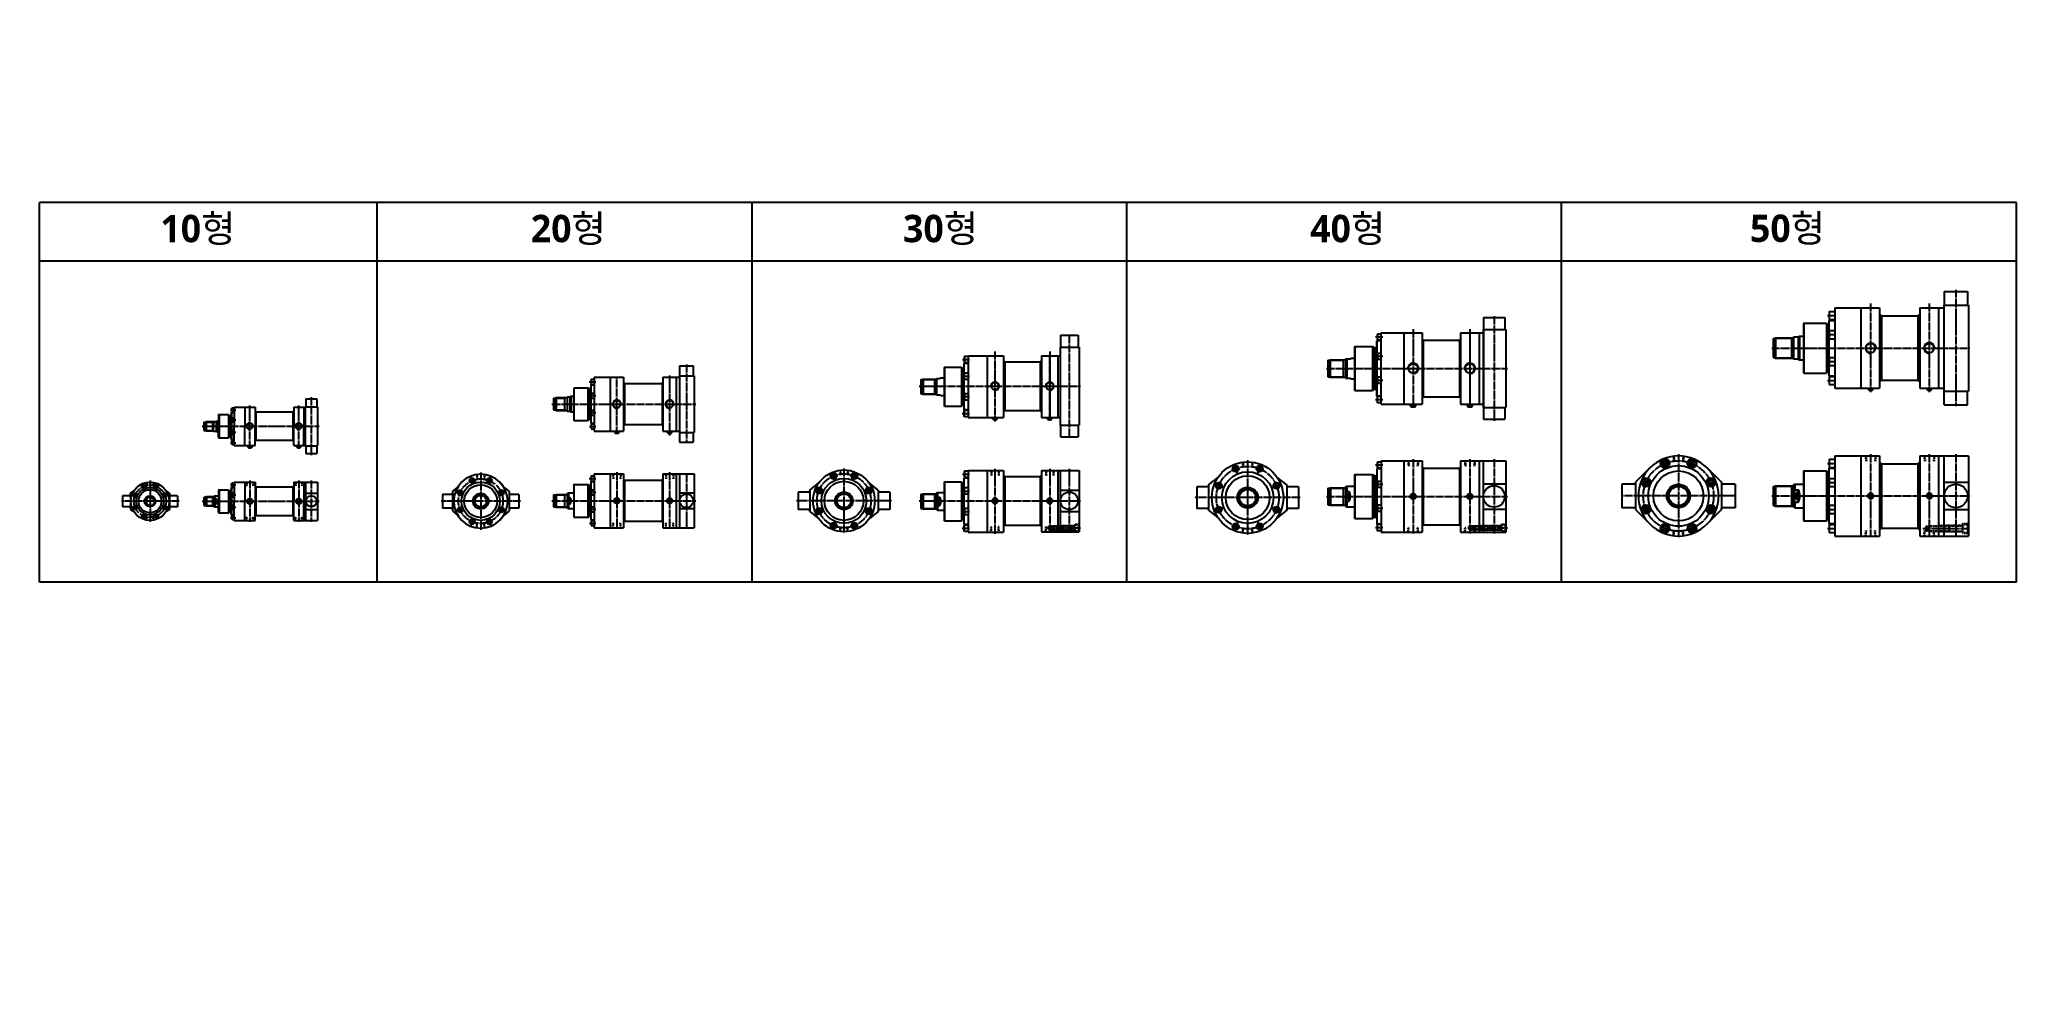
# Model space of a CAD drawing. Extents: x 0 to 5057, y -1057 to 1388.
import ezdxf

# ---------------------------------------------------------------- set-up
doc = ezdxf.new("R2010")
doc.units = 0
doc.header["$PDMODE"] = 1
for name, pattern in [('CENTER', [24, 20, -1.5, 1, -1.5]), ('HIDDEN', [5, 3.5, -1.5]), ('HIDDENX2', [0.75, 0.5, -0.25])]:
    doc.linetypes.add(name, pattern=pattern)
doc.layers.get('0').update_dxf_attribs({"linetype": 'CONTINUOUS'})
doc.layers.get('DEFPOINTS').update_dxf_attribs({"linetype": 'CONTINUOUS'})
for name, color, linetype in [('5', 7, 'CONTINUOUS'), ('CENTER', 1, 'CENTER'), ('HIDDEN', 2, 'HIDDEN'), ('ML', 3, 'CONTINUOUS'), ('중심선', 1, 'CENTER')]:
    doc.layers.add(name, color=color, linetype=linetype)
doc.styles.add('GHS', font='ROMANS', dxfattribs={"height": 2.5, "bigfont": 'GHS'})
doc.styles.add('문자', font='romans.shx')

msp = doc.modelspace()

# ---------------------------------------------------------------- texts
at = {"char_height": 70, "attachment_point": 1, "style": '문자'}
for s, width, insert in [('{\\fMalgun Gothic|b1|i0|c129|p50;10형}', 386.572, (309.1, 939.4)), ('{\\fMalgun Gothic|b1|i0|c129|p50;20형}', 270.582, (1256.7, 939.4)), ('{\\fMalgun Gothic|b1|i0|c129|p50;30형}', 246.198, (2209, 939.4)), ('{\\fMalgun Gothic|b1|i0|c129|p50;40형}', 202.53, (3250.5, 939.4)), ('{\\fMalgun Gothic|b1|i0|c129|p50;50형}', 236.973, (4375.6, 940))]:
    msp.add_mtext_dynamic_manual_height_columns(s, width=width, gutter_width=16, heights=[-92.9], dxfattribs=dict(at, insert=insert))
at = {"layer": 'ML', "style": 'GHS'}
msp.add_text('G', height=5, dxfattribs=at).set_placement((260.5, 165))
at = {"layer": 'ML', "color": 2, "insert": (483.7, 206.5), "char_height": 3, "attachment_point": 4, "style": 'GHS'}
msp.add_mtext('2-R3', dxfattribs=at)

# ---------------------------------------------------------------- linework, layer by layer
for p, q in [((5057.3, 971), (0, 971)), ((0, 0), (0, 971)), ((863.8, 0), (863.8, 971)), ((1822.8, 0), (1822.8, 971)), ((2781.8, 0), (2781.8, 971)), ((3893.3, 0), (3893.3, 971)), ((5057.3, 0), (5057.3, 971)), ((2781.8, 821), (0, 821)), ((5057.3, 821), (2781.8, 821)), ((2254.2, 517.9), (2289.4, 517.9)), ((2289.4, 517.9), (2292, 519.4)), ((1314.9, 470.3), (1344.2, 470.3)), ((1344.2, 470.3), (1346.8, 471.8)), ((2254.2, 481.9), (2289.4, 481.9)), ((2289.4, 481.9), (2292, 480.4)), ((420.2, 409.1), (442.2, 409.1)), ((442.2, 409.1), (444.8, 410.6)), ((1314.9, 440.3), (1344.2, 440.3)), ((1344.2, 440.3), (1346.8, 438.8)), ((424.2, 388.1), (442.2, 388.1)), ((442.2, 388.1), (444.8, 386.6)), ((424.2, 217.2), (442.2, 217.2)), ((442.2, 217.2), (444.8, 218.7)), ((451.9, 213.9), (445.2, 199.5)), ((445.2, 213.9), (451.9, 199.5)), ((1314.9, 222.9), (1344.2, 222.9)), ((1344.2, 222.9), (1346.8, 224.4)), ((1356.8, 216.5), (1349.9, 199.4)), ((1349.9, 216.5), (1356.8, 199.4)), ((2254.2, 224.5), (2289.4, 224.5)), ((2289.4, 224.5), (2292, 226)), ((2302.7, 217.1), (2294.2, 195.9)), ((2294.2, 217.1), (2302.7, 195.9)), ((424.2, 196.2), (442.2, 196.2)), ((442.2, 196.2), (444.8, 194.7)), ((1314.9, 192.9), (1344.2, 192.9)), ((1344.2, 192.9), (1346.8, 191.4)), ((2254.2, 188.5), (2289.4, 188.5)), ((2289.4, 188.5), (2292, 187)), ((2781.8, 0), (0, 0)), ((2781.8, 0), (0, 0)), ((5057.3, 0), (2781.8, 0))]:
    msp.add_line(p, q)
for centre, radius in [((1128.6, 206.9), 15), ((2057.8, 207.8), 18)]:
    msp.add_circle(centre, radius)
for centre, radius, start, end in [((2444.2, 501.2), 10.5, 255.2222, 193.6796), ((2584.2, 501.2), 10.5, 270, 196.6831), ((1476.9, 455.3), 10.5, 339.0271, 292.447), ((1611.9, 455.3), 10.5, 334.3483, 292.6534), ((538.2, 398.6), 8.5, 347.0287, 281.2583), ((663.2, 398.6), 8.5, 347.0287, 281.2583), ((282.6, 206.7), 10, 19.8698, 290.9689), ((538.2, 206.7), 6.5, 81.8918, 351.0358), ((663.2, 206.7), 6.5, 81.8918, 351.0358), ((1476.9, 207.9), 6.5, 81.8918, 351.0358), ((1611.9, 207.9), 6.5, 81.8918, 351.0358)]:
    msp.add_arc(centre, radius, start, end)
at = {"layer": '5'}
for p in [(1685.7, 1387.8), (1942.8, 1261), (641.6, -1057.4)]:
    msp.add_point(p, dxfattribs=at)
at = {"layer": 'CENTER', "color": 1, "linetype": 'CENTER'}
msp.add_line((2179.3, 207.8), (1936.3, 207.8), dxfattribs=at)
at = {"layer": 'DEFPOINTS', "color": 0, "linetype": 'ByBlock'}
for p in [(3537, 637.9), (2464.2, 578.9), (2466.2, 578.9), (1493.9, 524.3), (2305.7, 522.4), (2315.2, 549.9), (3356.2, 519.9), (2305.7, 477.4), (4707.3, 496.2), (551.2, 447.6), (2315.2, 449.9), (2464.2, 420.9), (2466.2, 420.9), (3537, 454.9), (1493.9, 386.3), (551.2, 349.6), (1592.4, 260.4), (2464.2, 285.5), (2560.2, 270.3), (3632.5, 291.5), (4805.3, 302.8), (1055.6, 206.9), (1077.6, 206.9), (3039.4, 216.1), (4119.7, 220.3), (4141.6, 220.3), (232.6, 185.9), (332.6, 185.9), (1592.4, 155.4), (2464.2, 127.5), (2560.2, 145.3), (3632.5, 146.5), (4805.3, 137.8)]:
    msp.add_point(p, dxfattribs=at)
at = {"layer": 'HIDDEN', "linetype": 'HIDDENX2'}
for p, q in [((3077.1, 306.6), (3078.5, 293.6)), ((3078.6, 306.8), (3080, 293.6)), ((3102.4, 306.8), (3101, 293.6)), ((3103.9, 306.6), (3102.5, 293.6)), ((3500.5, 310.5), (3502, 296.5)), ((3502, 310.5), (3503.5, 296.5)), ((3526, 310.5), (3524.5, 296.5)), ((3527.5, 310.5), (3526, 296.5)), ((3645.5, 310.5), (3647, 296.5)), ((3647, 310.5), (3648.5, 296.5)), ((3671, 310.5), (3669.5, 296.5)), ((3672.5, 310.5), (3671, 296.5)), ((4179.3, 322), (4180.7, 308.8)), ((4180.8, 322.1), (4182.2, 308.8)), ((4204.7, 322.1), (4203.2, 308.8)), ((4206.1, 322), (4204.7, 308.8)), ((4670.8, 322.8), (4672.3, 308.8)), ((4672.3, 322.8), (4673.8, 308.8)), ((4696.3, 322.8), (4694.8, 308.8)), ((4697.8, 322.8), (4696.3, 308.8)), ((4820.8, 322.8), (4822.3, 308.8)), ((4822.3, 322.8), (4823.8, 308.8)), ((4846.3, 322.8), (4844.8, 308.8)), ((4847.8, 322.8), (4846.3, 308.8)), ((273.6, 254.8), (274.4, 246.2)), ((274.5, 255), (275.2, 246.2)), ((290.9, 255), (290.2, 246.2)), ((291.7, 254.8), (291, 246.2)), ((529.1, 255.7), (529.9, 246.2)), ((530, 255.7), (530.7, 246.2)), ((546.5, 255.7), (545.7, 246.2)), ((547.4, 255.7), (546.5, 246.2)), ((654.1, 255.7), (654.9, 246.2)), ((655, 255.7), (655.7, 246.2)), ((663.2, 257.5), (663.2, 253.7)), ((671.5, 255.7), (670.7, 246.2)), ((672.4, 255.7), (671.5, 246.2)), ((1118.2, 275.1), (1119.1, 262.9)), ((1119.2, 275.2), (1120.1, 262.9)), ((1138.1, 275.2), (1137.1, 262.9)), ((1139.1, 275.1), (1138.1, 262.9)), ((1466.4, 276.9), (1467.4, 263.9)), ((1467.4, 276.9), (1468.4, 263.9)), ((1486.4, 276.9), (1485.4, 263.9)), ((1487.4, 276.9), (1486.4, 263.9)), ((1601.4, 276.9), (1602.4, 263.9)), ((1602.4, 276.9), (1603.4, 263.9)), ((1621.4, 276.9), (1620.4, 263.9)), ((1622.4, 276.9), (1621.4, 263.9)), ((2047.4, 286.1), (2048.3, 273.8)), ((2048.4, 286.2), (2049.3, 273.8)), ((2067.3, 286.2), (2066.3, 273.8)), ((2068.3, 286.1), (2067.3, 273.8)), ((2433.7, 285.5), (2434.7, 272.5)), ((2434.7, 285.5), (2435.7, 272.5)), ((2453.7, 285.5), (2452.7, 272.5)), ((2454.7, 285.5), (2453.7, 272.5)), ((2573.7, 285.5), (2574.7, 272.5)), ((2574.7, 285.5), (2575.7, 272.5)), ((2593.7, 285.5), (2592.7, 272.5)), ((2594.7, 285.5), (2593.7, 272.5)), ((273.6, 158.5), (274.4, 167.2)), ((274.5, 158.4), (275.2, 167.2)), ((290.9, 158.4), (290.2, 167.2)), ((291.7, 158.5), (291, 167.2)), ((529.1, 157.7), (529.9, 167.2)), ((530, 157.7), (530.7, 167.2)), ((546.5, 157.7), (545.7, 167.2)), ((547.4, 157.7), (546.5, 167.2)), ((654.1, 157.7), (654.9, 167.2)), ((655, 157.7), (655.7, 167.2)), ((671.5, 157.7), (670.7, 167.2)), ((672.4, 157.7), (671.5, 167.2)), ((1118.2, 140.8), (1119.1, 153)), ((1119.2, 140.6), (1120.1, 153)), ((1138.1, 140.6), (1137.1, 153)), ((1139.1, 140.8), (1138.1, 153)), ((1466.4, 138.9), (1467.4, 151.9)), ((1467.4, 138.9), (1468.4, 151.9)), ((1486.4, 138.9), (1485.4, 151.9)), ((1487.4, 138.9), (1486.4, 151.9)), ((1601.4, 138.9), (1602.4, 151.9)), ((1602.4, 138.9), (1603.4, 151.9)), ((1621.4, 138.9), (1620.4, 151.9)), ((1622.4, 138.9), (1621.4, 151.9)), ((2047.4, 129.5), (2048.3, 141.8)), ((2048.4, 129.3), (2049.3, 141.8)), ((2067.3, 129.3), (2066.3, 141.8)), ((2068.3, 129.5), (2067.3, 141.8)), ((2433.7, 130), (2434.7, 143)), ((2434.7, 130), (2435.7, 143)), ((2453.7, 130), (2452.7, 143)), ((2454.7, 130), (2453.7, 143)), ((2573.7, 130), (2574.7, 143)), ((2574.7, 130), (2575.7, 143)), ((2581.1, 143), (2578.3, 138.8)), ((2578.3, 138.8), (2581.1, 134.5)), ((2581.1, 143), (2620.6, 143)), ((2581.1, 143), (2581.1, 134.5)), ((2581.1, 134.5), (2620.6, 134.5)), ((2586.1, 143), (2587.4, 143.8)), ((2586.1, 143), (2586.1, 134.5)), ((2586.1, 134.5), (2587.4, 133.8)), ((2587.4, 143.8), (2648.2, 143.8)), ((2587.4, 143.8), (2587.4, 133.8)), ((2587.4, 133.8), (2648.2, 133.8)), ((2593.7, 130), (2592.7, 143)), ((2594.7, 130), (2593.7, 143)), ((2605.2, 144.5), (2648.2, 144.5)), ((2605.2, 133), (2648.2, 133)), ((2620.6, 143.8), (2620.6, 133.8)), ((2620.6, 143), (2621.9, 143.8)), ((2620.6, 134.5), (2621.9, 133.8)), ((2648.2, 147.8), (2648.2, 129.8)), ((2648.2, 147.8), (2659.2, 147.8)), ((2648.2, 146.8), (2657.2, 146.8)), ((2648.2, 130.8), (2657.2, 130.8)), ((2648.2, 129.8), (2659.2, 129.8)), ((2657.2, 146.8), (2657.2, 130.8)), ((2657.2, 146.8), (2658.2, 145.8)), ((2658.2, 131.8), (2657.2, 130.8)), ((2658.2, 145.8), (2658.2, 131.8)), ((3077.1, 125.6), (3078.5, 138.6)), ((3078.6, 125.4), (3080, 138.6)), ((3102.4, 125.4), (3101, 138.6)), ((3103.9, 125.6), (3102.5, 138.6)), ((3500.5, 127.5), (3502, 141.5)), ((3502, 127.5), (3503.5, 141.5)), ((3526, 127.5), (3524.5, 141.5)), ((3527.5, 127.5), (3526, 141.5)), ((3645.5, 127.5), (3647, 141.5)), ((3647, 127.5), (3648.5, 141.5)), ((3656.4, 143.3), (3655, 139)), ((3655, 139), (3656.4, 134.8)), ((3707.5, 143.3), (3656.4, 143.3)), ((3656.4, 143.3), (3656.4, 134.8)), ((3707.5, 134.8), (3656.4, 134.8)), ((3661.4, 143.3), (3662.4, 144)), ((3661.4, 143.3), (3661.4, 134.8)), ((3661.4, 134.8), (3662.4, 134)), ((3662.4, 144), (3740, 144)), ((3662.4, 144), (3662.4, 134)), ((3662.4, 134), (3740, 134)), ((3671, 127.5), (3669.5, 141.5)), ((3672.5, 127.5), (3671, 141.5)), ((3682.5, 144.8), (3740, 144.8)), ((3682.5, 133.3), (3740, 133.3)), ((3707.5, 134), (3707.5, 144)), ((3707.5, 143.3), (3708.5, 144)), ((3707.5, 134.8), (3708.5, 134)), ((3740, 148), (3751, 148)), ((3740, 148), (3740, 130)), ((3740, 147), (3749, 147)), ((3740, 131), (3749, 131)), ((3740, 130), (3751, 130)), ((3749, 147), (3750, 146)), ((3749, 147), (3749, 131)), ((3749, 131), (3750, 132)), ((3750, 146), (3750, 132)), ((4179.3, 118.7), (4180.7, 131.8)), ((4180.8, 118.5), (4182.2, 131.8)), ((4204.7, 118.5), (4203.2, 131.8)), ((4206.1, 118.7), (4204.7, 131.8)), ((4670.8, 117.8), (4672.3, 131.8)), ((4672.3, 117.8), (4673.8, 131.8)), ((4696.3, 117.8), (4694.8, 131.8)), ((4697.8, 117.8), (4696.3, 131.8)), ((4820.8, 117.8), (4822.3, 131.8)), ((4822.3, 117.8), (4823.8, 131.8)), ((4826.5, 143.2), (4823.2, 137.2)), ((4823.2, 137.2), (4826.5, 131.2)), ((4826.5, 143.2), (4826.5, 131.2)), ((4826.5, 143.2), (4885.3, 143.2)), ((4826.5, 131.2), (4885.3, 131.2)), ((4831.5, 143.2), (4831.5, 131.2)), ((4832.5, 144.2), (4919.3, 144.2)), ((4832.5, 130.2), (4919.3, 130.2)), ((4846.3, 117.8), (4844.8, 131.8)), ((4847.8, 117.8), (4846.3, 131.8)), ((4858.3, 145.2), (4919.3, 145.2)), ((4858.3, 129.2), (4919.3, 129.2)), ((4885.3, 144.2), (4885.3, 130.2)), ((4885.3, 143.2), (4887.1, 144.2)), ((4885.3, 131.2), (4887.1, 130.2)), ((4919.3, 149.7), (4934.3, 149.7)), ((4919.3, 149.7), (4919.3, 144.2)), ((4919.3, 147.7), (4932.3, 147.7)), ((4919.3, 144.2), (4919.3, 124.7)), ((4919.3, 126.7), (4932.3, 126.7)), ((4919.3, 124.7), (4934.3, 124.7)), ((4932.3, 147.7), (4932.3, 126.7)), ((4933.3, 146.7), (4933.3, 127.7))]:
    msp.add_line(p, q, dxfattribs=at)
at = {"layer": 'HIDDEN'}
for p, q in [((4831.5, 143.2), (4832.5, 144.2)), ((4832.5, 130.2), (4831.5, 131.2)), ((4832.5, 144.2), (4832.5, 130.2)), ((4932.3, 147.7), (4933.3, 146.7)), ((4933.3, 127.7), (4932.3, 126.7))]:
    msp.add_line(p, q, dxfattribs=at)
at = {"layer": 'ML', "color": 1, "linetype": 'CENTER'}
for p, q in [((4684.3, 712.2), (4684.3, 486.1)), ((4834.3, 712.2), (4834.3, 485.8)), ((4902.3, 747.7), (4902.3, 449.7)), ((3721, 680.4), (3721, 412.4)), ((4574.3, 681.8), (4596.3, 681.8)), ((2634.2, 631.2), (2634.2, 369.9)), ((3436, 626.4), (3418, 626.4)), ((3514, 646.9), (3514, 447.2)), ((3659, 646.9), (3659, 450.9)), ((3659, 641.9), (3659, 450.9)), ((4574.3, 633.1), (4596.3, 633.1)), ((1654.9, 556.8), (1654.9, 356.1)), ((2379.2, 568.9), (2361.2, 568.9)), ((2444.2, 589.9), (2444.2, 410.4)), ((2584.2, 589.9), (2584.2, 420.9)), ((2584.2, 412.4), (2584.2, 580.2)), ((3436, 577), (3418, 577)), ((4431.3, 598.7), (4938.3, 598.7)), ((4574.3, 564.2), (4596.3, 564.2)), ((1405.9, 512.3), (1422.9, 512.3)), ((1476.9, 378.3), (1476.9, 523.8)), ((1611.9, 528.3), (1611.9, 375.3)), ((2360, 526.3), (2378.8, 526.3)), ((3292, 546.4), (3492.4, 546.4)), ((3436, 515.8), (3418, 515.8)), ((3475.7, 546.4), (3735, 546.4)), ((3475.7, 546.4), (3755, 546.4)), ((4574.3, 515.5), (4596.3, 515.5)), ((695.2, 472.6), (695.2, 324.6)), ((1310.9, 455.3), (1678.9, 455.3)), ((1406.9, 477.1), (1422.9, 477.1)), ((2250.4, 501.2), (2663.2, 501.2)), ((2379.2, 473.5), (2361.2, 473.5)), ((3436, 466.4), (3418, 466.4)), ((488.2, 440.6), (502.2, 440.6)), ((488.2, 414.9), (502.2, 414.9)), ((538.2, 340.6), (538.2, 451.6)), ((663.2, 340.6), (663.2, 451.6)), ((1406.9, 433.5), (1422.9, 433.5)), ((2360, 430.9), (2378.8, 430.9)), ((416.2, 398.6), (715.2, 398.6)), ((488.2, 383.3), (502.2, 383.3)), ((488.2, 356.6), (502.2, 356.6)), ((1406.9, 398.3), (1422.9, 398.3)), ((3090.5, 311.6), (3090.5, 120.6)), ((3514, 314.5), (3514, 123.5)), ((3659, 314.5), (3659, 123.5)), ((3659, 314.5), (3659, 123.5)), ((3721, 314.5), (3721, 123.5)), ((4163.1, 291.9), (4153.5, 315)), ((4192.7, 326.8), (4192.7, 113.8)), ((4222.4, 291.9), (4232, 315)), ((4574.3, 303.5), (4596.3, 303.5)), ((4684.3, 326.8), (4684.3, 113.8)), ((4834.3, 326.8), (4834.3, 113.8)), ((4902.3, 326.8), (4902.3, 113.8)), ((282.6, 259.7), (282.6, 153.7)), ((538.2, 260.2), (538.2, 153.7)), ((663.2, 260.2), (663.2, 253.3)), ((663.2, 260.2), (663.2, 153.7)), ((695.2, 260.2), (695.2, 154.2)), ((1109.9, 252.2), (1102.2, 270.6)), ((1128.6, 279.9), (1128.6, 133.9)), ((1147.4, 252.2), (1155, 270.6)), ((1405.9, 264.9), (1422.9, 264.9)), ((1476.9, 280.9), (1476.9, 139.4)), ((1611.9, 280.9), (1611.9, 139.4)), ((1611.9, 280.9), (1611.9, 139.4)), ((1654.9, 276.4), (1654.9, 139.4)), ((2035.8, 260.9), (2027.6, 280.8)), ((2079.8, 260.9), (2088.1, 280.8)), ((2584.2, 289.5), (2584.2, 126.1)), ((3065.2, 277.1), (3055.5, 300.6)), ((3115.7, 277.1), (3125.5, 300.6)), ((3436, 299), (3418, 299)), ((4121.1, 250), (4098, 259.6)), ((4264.3, 250), (4287.4, 259.6)), ((4574.3, 254.8), (4596.3, 254.8)), ((357.3, 206.7), (209.4, 206.7)), ((250.2, 220.1), (237.3, 225.4)), ((250.2, 220.1), (238.7, 224.9)), ((269.2, 239), (263.8, 251.9)), ((269.2, 239), (264.4, 250.6)), ((296, 239), (301.3, 251.9)), ((296, 239), (300.8, 250.6)), ((314.9, 220.1), (327.8, 225.4)), ((314.9, 220.1), (326.5, 224.9)), ((416.2, 206.7), (715.2, 206.7)), ((488.2, 248.7), (502.2, 248.7)), ((488.2, 223), (502.2, 223)), ((1230.1, 206.9), (1027.1, 206.9)), ((1083.4, 225.6), (1064.9, 233.3)), ((1173.9, 225.6), (1192.4, 233.3)), ((1310.9, 207.9), (1678.9, 207.9)), ((1406.9, 229.7), (1422.9, 229.7)), ((2004.7, 229.8), (1984.8, 238)), ((2110.9, 229.8), (2130.8, 238)), ((3224.5, 216.1), (2956.5, 216.1)), ((3029.5, 241.3), (3005.9, 251.1)), ((3151.5, 241.3), (3175, 251.1)), ((3292, 219), (3492.4, 219)), ((3436, 249.6), (3418, 249.6)), ((3475.7, 219), (3755, 219)), ((4339.2, 220.3), (4046.2, 220.3)), ((4431.3, 220.3), (4938.3, 220.3)), ((250.2, 193.3), (237.3, 187.9)), ((250.2, 193.3), (238.7, 188.5)), ((269.2, 174.3), (263.8, 161.4)), ((269.2, 174.3), (264.4, 162.8)), ((296, 174.3), (300.8, 162.8)), ((296, 174.3), (301.3, 161.4)), ((314.9, 193.3), (326.5, 188.5)), ((314.9, 193.3), (327.8, 187.9)), ((488.2, 191.4), (502.2, 191.4)), ((488.2, 164.7), (502.2, 164.7)), ((1083.4, 188.1), (1064.9, 180.5)), ((1109.9, 161.6), (1102.2, 143.1)), ((1147.4, 161.6), (1155, 143.1)), ((1173.9, 188.1), (1192.4, 180.5)), ((1406.9, 186.1), (1422.9, 186.1)), ((2004.7, 185.8), (1984.8, 177.5)), ((2035.8, 154.6), (2027.6, 134.8)), ((2079.8, 154.6), (2088.1, 134.8)), ((2110.9, 185.8), (2130.8, 177.5)), ((3029.5, 190.8), (3005.9, 181.1)), ((3065.2, 155.1), (3055.5, 131.5)), ((3115.7, 155.1), (3125.5, 131.5)), ((3151.5, 190.8), (3175, 181.1)), ((3436, 188.4), (3418, 188.4)), ((4121.1, 190.7), (4098, 181.1)), ((4264.3, 190.7), (4287.4, 181.1)), ((4574.3, 185.9), (4596.3, 185.9)), ((1406.9, 150.9), (1422.9, 150.9)), ((2444.2, 133.3), (2444.2, 123.5)), ((2578, 138.8), (2663.2, 138.8)), ((3436, 139), (3418, 139)), ((3655, 139), (3755, 139)), ((4163.1, 148.7), (4153.5, 125.6)), ((4222.4, 148.7), (4232, 125.6)), ((4574.3, 137.2), (4596.3, 137.2)), ((4817.8, 137.2), (4938.3, 137.2))]:
    msp.add_line(p, q, dxfattribs=at)
at = {"layer": 'ML'}
for p, q in [((4871.3, 708.7), (4871.3, 488.7)), ((4871.3, 708.7), (4934.3, 708.7)), ((4872.3, 743.7), (4932.3, 743.7)), ((4872.3, 743.7), (4872.3, 708.7)), ((4932.3, 743.7), (4932.3, 708.7)), ((4934.3, 708.7), (4934.3, 488.7)), ((3693.5, 676.4), (3748.5, 676.4)), ((3693.5, 676.4), (3693.5, 416.4)), ((3748.5, 676.4), (3748.5, 646.4)), ((4513.3, 662.7), (4512.3, 661.7)), ((4512.3, 661.7), (4512.3, 535.7)), ((4513.3, 662.7), (4513.3, 534.7)), ((4513.3, 662.7), (4571.3, 662.7)), ((4571.3, 662.7), (4571.3, 534.7)), ((4571.3, 662.7), (4572.3, 661.7)), ((4572.3, 661.7), (4572.3, 535.7)), ((4572.3, 656), (4575.3, 657.7)), ((4575.3, 657.7), (4575.3, 539.7)), ((4575.3, 657.7), (4577.3, 657.7)), ((4577.3, 669.3), (4577.3, 528)), ((4577.3, 669.3), (4592.3, 669.3)), ((4579.3, 692.3), (4578.3, 691.3)), ((4578.3, 691.3), (4578.3, 672.3)), ((4578.3, 672.3), (4579.3, 671.3)), ((4579.3, 671.3), (4579.3, 692.3)), ((4579.3, 692.3), (4592.3, 692.3)), ((4579.3, 671.3), (4592.3, 671.3)), ((4592.3, 701.2), (4592.3, 496.2)), ((4592.3, 701.2), (4707.3, 701.2)), ((4659.3, 701.2), (4659.3, 496.2)), ((4707.3, 701.2), (4707.3, 496.2)), ((4712.3, 681.2), (4707.3, 686.2)), ((4712.3, 681.2), (4712.3, 516.2)), ((4712.3, 681.2), (4805.3, 681.2)), ((4805.3, 681.2), (4810.3, 686.2)), ((4805.3, 681.2), (4805.3, 516.2)), ((4810.3, 701.2), (4867.3, 701.2)), ((4810.3, 701.2), (4810.3, 496.2)), ((4858.3, 701.2), (4858.3, 496.2)), ((4867.3, 701.2), (4871.3, 701.2)), ((2611.7, 631.2), (2656.7, 631.2)), ((2611.7, 631.2), (2611.7, 601.2)), ((2656.7, 631.2), (2656.7, 601.2)), ((3421, 617.4), (3421, 475.4)), ((3421, 475.4), (3421, 617.4)), ((3432, 617.4), (3421, 617.4)), ((3423, 634.4), (3422, 633.4)), ((3422, 633.4), (3422, 619.4)), ((3423, 618.4), (3422, 619.4)), ((3423, 634.4), (3423, 618.4)), ((3432, 634.4), (3423, 634.4)), ((3432, 618.4), (3423, 618.4)), ((3432, 637.9), (3537, 637.9)), ((3432, 454.9), (3432, 637.9)), ((3490, 637.9), (3490, 454.9)), ((3537, 637.9), (3537, 454.9)), ((3537, 637.9), (3537, 454.9)), ((3540, 618.9), (3537, 621.9)), ((3540, 618.9), (3540, 473.9)), ((3540, 618.9), (3632.5, 618.9)), ((3632.5, 618.9), (3635.5, 621.9)), ((3632.5, 618.9), (3632.5, 473.9)), ((3635.5, 637.9), (3693.5, 637.9)), ((3635.5, 637.9), (3635.5, 454.9)), ((3682.5, 637.9), (3682.5, 454.9)), ((3693, 646.4), (3693, 446.4)), ((3693, 646.4), (3751, 646.4)), ((3751, 646.4), (3751, 446.4)), ((4435.3, 623.2), (4435.3, 574.2)), ((4435.3, 623.2), (4439.3, 623.2)), ((4439.3, 623.7), (4441, 624.7)), ((4439.3, 623.7), (4439.3, 573.7)), ((4441, 624.7), (4487.3, 624.7)), ((4441, 624.7), (4441, 572.7)), ((4481.6, 624.7), (4481.6, 572.7)), ((4487.3, 627), (4487.3, 570.4)), ((4487.3, 627), (4499.2, 627)), ((4499.2, 627), (4502.2, 628.7)), ((4499.2, 627), (4499.2, 570.4)), ((4502.2, 628.7), (4512.3, 628.7)), ((4502.2, 628.7), (4502.2, 568.7)), ((4579.3, 643.6), (4578.3, 642.6)), ((4578.3, 642.6), (4578.3, 623.6)), ((4578.3, 623.6), (4579.3, 622.6)), ((4579.3, 622.6), (4579.3, 643.6)), ((4579.3, 643.6), (4592.3, 643.6)), ((4579.3, 622.6), (4592.3, 622.6)), ((2364.2, 558.9), (2364.2, 440.9)), ((2375.2, 558.9), (2364.2, 558.9)), ((2366.2, 576.9), (2365.2, 575.9)), ((2365.2, 575.9), (2365.2, 561.9)), ((2365.2, 561.9), (2366.2, 560.9)), ((2375.2, 576.9), (2366.2, 576.9)), ((2366.2, 576.9), (2366.2, 560.9)), ((2375.2, 560.9), (2366.2, 560.9)), ((2375.2, 578.9), (2466.2, 578.9)), ((2375.2, 578.9), (2375.2, 439.9)), ((2375.2, 578.9), (2375.2, 439.9)), ((2424.2, 578.9), (2424.2, 420.9)), ((2466.2, 578.9), (2466.2, 426.7)), ((2469.2, 563.7), (2466.2, 566.7)), ((2469.2, 563.7), (2469.2, 438.7)), ((2469.2, 563.7), (2560.2, 563.7)), ((2560.2, 563.7), (2563.2, 566.7)), ((2560.2, 563.7), (2560.2, 438.7)), ((2563.2, 578.9), (2611.2, 578.9)), ((2563.2, 578.9), (2563.2, 420.9)), ((2605.2, 578.9), (2605.2, 420.9)), ((2611.2, 601.2), (2659.2, 601.2)), ((2611.2, 601.2), (2611.2, 578.9)), ((2611.2, 578.9), (2611.2, 401.2)), ((2659.2, 601.2), (2659.2, 401.2)), ((3296, 567.4), (3296, 525.4)), ((3296, 567.4), (3300, 567.4)), ((3300, 567.4), (3302.6, 568.9)), ((3300, 567.4), (3300, 525.4)), ((3302.6, 568.9), (3341, 568.9)), ((3302.6, 523.9), (3302.6, 568.9)), ((3334.5, 568.9), (3334.5, 523.9)), ((3341, 571.2), (3341, 521.6)), ((3341, 571.2), (3353.2, 571.2)), ((3344, 571.2), (3344, 521.6)), ((3353.2, 571.2), (3356.2, 572.9)), ((3356.2, 572.9), (3364, 572.9)), ((3364, 601.4), (3364, 491.4)), ((3365, 602.4), (3410, 602.4)), ((3365, 602.4), (3365, 490.4)), ((3410, 602.4), (3410, 490.4)), ((3410, 602.4), (3411, 601.4)), ((3411, 601.4), (3411, 491.4)), ((3411, 601.4), (3413, 601.4)), ((3411, 584), (3411, 570)), ((3413, 601.4), (3413, 585)), ((3413, 601.4), (3414, 600.4)), ((3413, 585), (3413, 569)), ((3413, 569), (3413, 523.8)), ((3414, 600.4), (3414, 507.8)), ((3414, 597.7), (3417, 599.4)), ((3417, 599.4), (3421, 599.4)), ((3417, 599.4), (3417, 507.8)), ((3423, 585), (3422, 584)), ((3422, 584), (3422, 570)), ((3423, 569), (3422, 570)), ((3423, 585), (3423, 569)), ((3432, 585), (3423, 585)), ((3432, 569), (3423, 569)), ((4435.3, 574.2), (4439.3, 574.2)), ((4439.3, 573.7), (4441, 572.7)), ((4441, 572.7), (4487.3, 572.7)), ((4499.2, 570.4), (4487.3, 570.4)), ((4499.2, 570.4), (4502.2, 568.7)), ((4502.2, 568.7), (4512.3, 568.7)), ((4579.3, 574.7), (4578.3, 573.7)), ((4578.3, 573.7), (4578.3, 554.7)), ((4579.3, 553.7), (4579.3, 574.7)), ((4579.3, 574.7), (4592.3, 574.7)), ((1410.9, 518.3), (1411.4, 518.8)), ((1410.9, 518.3), (1410.9, 506.3)), ((1411.4, 505.8), (1410.9, 506.3)), ((1411.4, 518.8), (1411.4, 505.8)), ((1411.4, 518.8), (1418.9, 518.8)), ((1411.4, 505.8), (1418.9, 505.8)), ((1418.9, 524.3), (1418.9, 386.3)), ((1418.9, 524.3), (1459.9, 524.3)), ((1459.9, 524.3), (1493.9, 524.3)), ((1459.9, 524.3), (1459.9, 386.3)), ((1493.9, 524.3), (1493.9, 386.3)), ((1496.4, 507.8), (1493.9, 510.3)), ((1496.4, 507.8), (1496.4, 402.8)), ((1496.4, 507.8), (1592.4, 507.8)), ((1594.9, 510.3), (1592.4, 507.8)), ((1592.4, 507.8), (1592.4, 402.8)), ((1594.9, 524.3), (1636.9, 524.3)), ((1594.9, 524.3), (1594.9, 386.3)), ((1628.9, 524.3), (1628.9, 386.3)), ((1636.9, 527.8), (1636.9, 382.8)), ((1636.9, 527.8), (1674.9, 527.8)), ((1637.4, 552.8), (1672.4, 552.8)), ((1637.4, 552.8), (1637.4, 527.8)), ((1672.4, 552.8), (1672.4, 527.8)), ((1674.9, 527.8), (1674.9, 382.8)), ((2254.2, 517.9), (2254.2, 481.9)), ((2254.2, 517.9), (2258.2, 517.9)), ((2258.2, 517.9), (2260.8, 519.4)), ((2258.2, 517.9), (2258.2, 481.9)), ((2260.8, 519.4), (2260.8, 480.4)), ((2260.8, 519.4), (2294.2, 519.4)), ((2289.4, 519.4), (2289.4, 480.4)), ((2294.2, 520.7), (2294.2, 479.2)), ((2294.2, 520.7), (2302.7, 520.7)), ((2302.7, 520.7), (2305.7, 522.4)), ((2305.7, 522.4), (2314.2, 522.4)), ((2315.2, 549.9), (2314.2, 548.9)), ((2314.2, 548.9), (2314.2, 450.9)), ((2315.2, 549.9), (2315.2, 449.9)), ((2315.2, 549.9), (2358.2, 549.9)), ((2358.2, 549.9), (2358.2, 534.3)), ((2358.2, 549.9), (2359.2, 548.9)), ((2358.2, 534.3), (2358.2, 518.3)), ((2358.2, 518.3), (2358.2, 481.5)), ((2359.2, 548.9), (2359.2, 534.3)), ((2359.2, 543.2), (2362.2, 544.9)), ((2359.2, 534.3), (2359.2, 518.3)), ((2359.2, 518.3), (2359.2, 481.5)), ((2362.2, 544.9), (2362.2, 534.3)), ((2362.2, 544.9), (2364.2, 544.9)), ((2362.2, 534.3), (2362.2, 518.3)), ((2362.2, 518.3), (2362.2, 481.5)), ((2365.2, 533.3), (2366.2, 534.3)), ((2365.2, 519.3), (2365.2, 533.3)), ((2366.2, 518.3), (2365.2, 519.3)), ((2375.2, 534.3), (2366.2, 534.3)), ((2366.2, 518.3), (2366.2, 534.3)), ((2375.2, 518.3), (2366.2, 518.3)), ((3296, 525.4), (3300, 525.4)), ((3300, 525.4), (3302.6, 523.9)), ((3302.6, 523.9), (3341, 523.9)), ((3341, 521.6), (3353.2, 521.6)), ((3353.2, 521.6), (3356.2, 519.9)), ((3356.2, 519.9), (3364, 519.9)), ((3413, 523.8), (3413, 507.8)), ((3413, 507.8), (3413, 491.4)), ((3414, 507.8), (3414, 492.4)), ((3417, 507.8), (3417, 493.4)), ((3423, 523.8), (3422, 522.8)), ((3422, 522.8), (3422, 508.8)), ((3423, 507.8), (3422, 508.8)), ((3423, 523.8), (3423, 507.8)), ((3432, 523.8), (3423, 523.8)), ((3432, 507.8), (3423, 507.8)), ((4513.3, 534.7), (4571.3, 534.7)), ((4571.3, 534.7), (4572.3, 535.7)), ((4572.3, 541.4), (4575.3, 539.7)), ((4575.3, 539.7), (4577.3, 539.7)), ((4577.3, 528), (4592.3, 528)), ((4578.3, 554.7), (4579.3, 553.7)), ((4579.3, 526), (4578.3, 525)), ((4578.3, 525), (4578.3, 506)), ((4578.3, 506), (4579.3, 505)), ((4579.3, 553.7), (4592.3, 553.7)), ((4579.3, 505), (4579.3, 526)), ((4579.3, 526), (4592.3, 526)), ((4712.3, 516.2), (4707.3, 511.2)), ((4712.3, 516.2), (4805.3, 516.2)), ((4805.3, 516.2), (4810.3, 511.2)), ((681.2, 468.6), (681.2, 447.6)), ((681.2, 468.6), (709.2, 468.6)), ((709.2, 468.6), (709.2, 447.6)), ((1314.9, 470.3), (1314.9, 440.3)), ((1314.9, 470.3), (1318.9, 470.3)), ((1318.9, 470.3), (1321.5, 471.8)), ((1318.9, 470.3), (1318.9, 440.3)), ((1321.5, 471.8), (1349.9, 471.8)), ((1321.5, 471.8), (1321.5, 438.8)), ((1344.2, 438.8), (1344.2, 471.8)), ((1349.9, 473.6), (1349.9, 437.1)), ((1349.9, 473.6), (1356.8, 473.6)), ((1356.8, 473.6), (1359.8, 475.3)), ((1356.8, 473.6), (1356.8, 437.1)), ((1359.8, 475.3), (1366.9, 475.3)), ((1359.8, 475.3), (1359.8, 435.3)), ((1366.9, 496.8), (1366.9, 413.8)), ((1367.4, 413.3), (1367.4, 497.3)), ((1367.4, 497.3), (1401.9, 497.3)), ((1401.9, 497.3), (1402.4, 496.8)), ((1402.4, 496.8), (1402.4, 413.8)), ((1402.4, 496.8), (1404.4, 496.8)), ((1404.4, 496.8), (1404.4, 413.8)), ((1404.4, 496.8), (1404.9, 496.3)), ((1404.9, 496.3), (1404.9, 414.3)), ((1404.9, 491.8), (1406.6, 492.8)), ((1406.6, 492.8), (1406.6, 417.8)), ((1406.6, 492.8), (1409.9, 492.8)), ((1409.9, 504.3), (1409.9, 406.3)), ((1409.9, 504.3), (1409.9, 406.3)), ((1409.9, 504.3), (1418.9, 504.3)), ((1411.4, 483.6), (1410.9, 483.1)), ((1410.9, 483.1), (1410.9, 471.1)), ((1411.4, 470.6), (1410.9, 471.1)), ((1411.4, 483.6), (1411.4, 470.6)), ((1411.4, 483.6), (1418.9, 483.6)), ((1411.4, 470.6), (1418.9, 470.6)), ((2254.2, 481.9), (2258.2, 481.9)), ((2258.2, 481.9), (2260.8, 480.4)), ((2260.8, 480.4), (2294.2, 480.4)), ((2294.2, 479.2), (2302.7, 479.2)), ((2302.7, 479.2), (2305.7, 477.4)), ((2305.7, 477.4), (2314.2, 477.4)), ((2358.2, 481.5), (2358.2, 465.5)), ((2358.2, 465.5), (2358.2, 449.9)), ((2359.2, 481.5), (2359.2, 465.5)), ((2359.2, 465.5), (2359.2, 450.9)), ((2359.2, 456.7), (2362.2, 454.9)), ((2362.2, 481.5), (2362.2, 465.5)), ((2362.2, 465.5), (2362.2, 454.9)), ((2366.2, 481.5), (2365.2, 480.5)), ((2365.2, 480.5), (2365.2, 466.5)), ((2365.2, 466.5), (2366.2, 465.5)), ((2375.2, 481.5), (2366.2, 481.5)), ((2366.2, 481.5), (2366.2, 465.5)), ((2375.2, 465.5), (2366.2, 465.5)), ((3365, 490.4), (3364, 491.4)), ((3365, 490.4), (3410, 490.4)), ((3410, 490.4), (3411, 491.4)), ((3411, 491.4), (3413, 491.4)), ((3413, 491.4), (3414, 492.4)), ((3414, 495.1), (3417, 493.4)), ((3417, 493.4), (3421, 493.4)), ((3432, 475.4), (3421, 475.4)), ((3423, 474.4), (3422, 473.4)), ((3422, 473.4), (3422, 459.4)), ((3423, 458.4), (3422, 459.4)), ((3423, 458.4), (3423, 474.4)), ((3432, 474.4), (3423, 474.4)), ((3432, 458.4), (3423, 458.4)), ((3540, 473.9), (3537, 470.9)), ((3540, 473.9), (3632.5, 473.9)), ((3635.5, 470.9), (3632.5, 473.9)), ((4579.3, 505), (4592.3, 505)), ((4592.3, 496.2), (4707.3, 496.2)), ((4678.8, 492.2), (4678.8, 496.2)), ((4678.8, 492.2), (4679.8, 491.2)), ((4678.8, 492.2), (4689.8, 492.2)), ((4679.8, 491.2), (4688.8, 491.2)), ((4688.8, 491.2), (4689.8, 492.2)), ((4689.8, 492.2), (4689.8, 496.2)), ((4810.3, 496.2), (4867.3, 496.2)), ((4828.8, 492.2), (4828.8, 496.2)), ((4828.8, 492.2), (4829.8, 491.2)), ((4828.8, 492.2), (4839.8, 492.2)), ((4829.8, 491.2), (4838.8, 491.2)), ((4838.8, 491.2), (4839.8, 492.2)), ((4839.8, 492.2), (4839.8, 496.2)), ((4867.3, 496.2), (4871.3, 496.2)), ((4871.3, 488.7), (4934.3, 488.7)), ((4872.3, 453.7), (4872.3, 488.7)), ((4932.3, 453.7), (4932.3, 488.7)), ((420.2, 409.1), (420.2, 388.1)), ((420.2, 409.1), (424.2, 409.1)), ((424.2, 409.1), (426.8, 410.6)), ((424.2, 409.1), (424.2, 388.1)), ((426.8, 410.6), (445.2, 410.6)), ((426.8, 386.6), (426.8, 410.6)), ((442.2, 410.6), (442.2, 386.6)), ((445.2, 410.9), (445.2, 399.1)), ((445.2, 410.9), (451.9, 410.9)), ((451.9, 410.9), (454.9, 412.6)), ((451.9, 410.9), (451.9, 386.3)), ((454.9, 412.6), (458.2, 412.6)), ((454.9, 412.6), (454.9, 384.6)), ((459.2, 428.6), (458.2, 427.6)), ((458.2, 427.1), (458.2, 427.6)), ((458.2, 427.1), (458.2, 399.1)), ((459.2, 428.6), (459.2, 368.6)), ((459.2, 428.6), (483.2, 428.6)), ((483.2, 428.6), (483.2, 368.6)), ((483.2, 428.6), (484.2, 427.6)), ((484.2, 427.1), (484.2, 427.6)), ((484.2, 427.1), (484.2, 399.1)), ((484.2, 424.6), (487.2, 425.1)), ((487.2, 425.1), (487.2, 399.1)), ((487.2, 425.1), (490.2, 425.1)), ((490.2, 433.1), (491.2, 434.1)), ((490.2, 432.1), (490.2, 433.1)), ((490.2, 432.1), (490.2, 399.1)), ((491.2, 434.1), (491.2, 364.1)), ((492.2, 434.1), (491.2, 434.1)), ((492.2, 444.6), (493.2, 445.6)), ((492.2, 436.6), (492.2, 444.6)), ((492.2, 436.6), (493.2, 435.6)), ((492.2, 434.1), (498.2, 434.1)), ((492.2, 418.9), (493.2, 419.9)), ((492.2, 410.9), (492.2, 418.9)), ((492.2, 410.9), (493.2, 409.9)), ((493.2, 445.6), (493.2, 435.6)), ((493.2, 445.6), (498.2, 445.6)), ((493.2, 435.6), (498.2, 435.6)), ((493.2, 419.9), (493.2, 409.9)), ((493.2, 419.9), (498.2, 419.9)), ((493.2, 409.9), (498.2, 409.9)), ((498.2, 447.6), (498.2, 399.1)), ((498.2, 447.6), (551.2, 447.6)), ((525.2, 447.6), (525.2, 399.1)), ((551.2, 447.6), (551.2, 399.1)), ((551.2, 438.1), (553.2, 435.6)), ((553.2, 435.6), (553.2, 362.6)), ((553.2, 435.6), (648.2, 435.6)), ((650.2, 438.1), (648.2, 435.6)), ((648.2, 435.6), (648.2, 362.6)), ((650.2, 447.6), (650.2, 399.1)), ((650.2, 447.6), (681.2, 447.6)), ((676.2, 447.6), (676.2, 399.1)), ((679.2, 447.6), (679.2, 349.6)), ((681.2, 448.6), (709.2, 448.6)), ((709.2, 447.6), (711.2, 447.6)), ((711.2, 447.6), (711.2, 349.6)), ((1314.9, 440.3), (1318.9, 440.3)), ((1318.9, 440.3), (1321.5, 438.8)), ((1321.5, 438.8), (1349.9, 438.8)), ((1349.9, 437.1), (1356.8, 437.1)), ((1356.8, 437.1), (1359.8, 435.3)), ((1359.8, 435.3), (1366.9, 435.3)), ((1366.9, 414.3), (1366.9, 413.8)), ((1366.9, 413.8), (1367.4, 413.3)), ((1367.4, 413.3), (1401.9, 413.3)), ((1367.9, 413.3), (1367.4, 413.3)), ((1401.9, 413.3), (1402.4, 413.8)), ((1402.4, 413.8), (1404.4, 413.8)), ((1404.4, 413.8), (1404.9, 414.3)), ((1404.9, 418.8), (1406.6, 417.8)), ((1406.6, 417.8), (1409.9, 417.8)), ((1409.9, 406.3), (1418.9, 406.3)), ((1411.4, 440), (1410.9, 439.5)), ((1410.9, 439.5), (1410.9, 427.5)), ((1411.4, 427), (1410.9, 427.5)), ((1411.4, 404.8), (1410.9, 404.3)), ((1411.4, 440), (1411.4, 427)), ((1411.4, 440), (1418.9, 440)), ((1411.4, 427), (1418.9, 427)), ((1411.4, 404.8), (1411.4, 391.8)), ((1411.4, 404.8), (1418.9, 404.8)), ((2315.2, 449.9), (2314.2, 450.9)), ((2315.2, 449.9), (2358.2, 449.9)), ((2358.2, 449.9), (2359.2, 450.9)), ((2362.2, 454.9), (2364.2, 454.9)), ((2375.2, 440.9), (2364.2, 440.9)), ((2365.2, 437.9), (2366.2, 438.9)), ((2365.2, 423.9), (2365.2, 437.9)), ((2366.2, 422.9), (2365.2, 423.9)), ((2375.2, 438.9), (2366.2, 438.9)), ((2366.2, 422.9), (2366.2, 438.9)), ((2375.2, 422.9), (2366.2, 422.9)), ((2375.2, 439.9), (2375.2, 420.9)), ((2375.2, 420.9), (2466.2, 420.9)), ((2438.8, 416.9), (2438.8, 420.9)), ((2438.8, 416.9), (2439.8, 415.9)), ((2438.8, 416.9), (2449.8, 416.9)), ((2439.8, 415.9), (2448.8, 415.9)), ((2448.8, 415.9), (2449.8, 416.9)), ((2449.8, 416.9), (2449.8, 420.9)), ((2469.2, 438.7), (2466.2, 435.7)), ((2466.2, 426.7), (2466.2, 420.9)), ((2469.2, 438.7), (2560.2, 438.7)), ((2560.2, 438.7), (2563.2, 435.7)), ((2563.2, 420.9), (2611.2, 420.9)), ((2578.7, 416.9), (2578.7, 420.9)), ((2578.7, 416.9), (2579.7, 415.9)), ((2578.7, 416.9), (2589.7, 416.9)), ((2579.7, 415.9), (2588.7, 415.9)), ((2588.7, 415.9), (2589.7, 416.9)), ((2589.7, 416.9), (2589.7, 420.9)), ((3432, 454.9), (3537, 454.9)), ((3507.6, 449.8), (3507.6, 454.9)), ((3507.6, 449.8), (3508.9, 448.5)), ((3507.6, 449.8), (3520.4, 449.8)), ((3508.9, 448.5), (3519.1, 448.5)), ((3519.1, 448.5), (3520.4, 449.8)), ((3520.4, 449.8), (3520.4, 454.9)), ((3635.5, 454.9), (3693, 454.9)), ((3652.6, 449.8), (3652.6, 454.9)), ((3652.6, 449.8), (3665.4, 449.8)), ((3652.6, 449.8), (3653.9, 448.5)), ((3653.9, 448.5), (3664.1, 448.5)), ((3664.1, 448.5), (3665.4, 449.8)), ((3665.4, 449.8), (3665.4, 454.9)), ((3693, 446.4), (3751, 446.4)), ((3693.5, 416.4), (3748.5, 416.4)), ((3748.5, 446.4), (3748.5, 416.4)), ((4872.3, 453.7), (4932.3, 453.7)), ((420.2, 388.1), (424.2, 388.1)), ((424.2, 388.1), (426.8, 386.6)), ((426.8, 386.6), (445.2, 386.6)), ((445.2, 387.1), (445.2, 399.1)), ((445.2, 387.1), (445.2, 386.3)), ((445.2, 386.3), (451.9, 386.3)), ((451.9, 386.3), (454.9, 384.6)), ((454.9, 384.6), (458.2, 384.6)), ((458.2, 369.6), (458.2, 399.1)), ((458.2, 371.1), (458.2, 370.1)), ((458.2, 369.6), (459.2, 368.6)), ((459.2, 368.6), (483.2, 368.6)), ((483.2, 368.6), (484.2, 369.6)), ((484.2, 369.6), (484.2, 399.1)), ((484.2, 372.6), (487.2, 372.1)), ((484.2, 371.6), (484.2, 370.6)), ((487.2, 372.6), (487.2, 399.1)), ((487.2, 372.6), (487.2, 372.1)), ((487.2, 372.1), (490.2, 372.1)), ((490.2, 366.1), (490.2, 399.1)), ((490.2, 366.1), (490.2, 365.1)), ((490.2, 365.1), (491.2, 364.1)), ((490.2, 365.1), (490.2, 365.1)), ((491.2, 364.1), (491.2, 364.1)), ((492.2, 364.1), (491.2, 364.1)), ((492.2, 387.3), (493.2, 388.3)), ((492.2, 379.3), (492.2, 387.3)), ((492.2, 379.3), (493.2, 378.3)), ((492.2, 364.1), (498.2, 364.1)), ((492.2, 360.6), (493.2, 361.6)), ((492.2, 352.6), (492.2, 360.6)), ((493.2, 388.3), (493.2, 378.3)), ((493.2, 388.3), (498.2, 388.3)), ((493.2, 378.3), (498.2, 378.3)), ((493.2, 361.6), (498.2, 361.6)), ((493.2, 361.6), (493.2, 351.6)), ((498.2, 349.6), (498.2, 399.1)), ((525.2, 349.6), (525.2, 399.1)), ((551.2, 349.6), (551.2, 399.1)), ((553.2, 362.6), (551.2, 360.1)), ((553.2, 362.6), (648.2, 362.6)), ((648.2, 362.6), (650.2, 360.1)), ((650.2, 349.6), (650.2, 399.1)), ((676.2, 349.6), (676.2, 399.1)), ((1410.9, 404.3), (1410.9, 392.3)), ((1411.4, 391.8), (1410.9, 392.3)), ((1411.4, 391.8), (1418.9, 391.8)), ((1418.9, 386.3), (1493.9, 386.3)), ((1471.4, 382.3), (1471.4, 386.3)), ((1471.4, 382.3), (1472.4, 381.3)), ((1471.4, 382.3), (1482.4, 382.3)), ((1472.4, 381.3), (1481.4, 381.3)), ((1481.4, 381.3), (1482.4, 382.3)), ((1482.4, 382.3), (1482.4, 386.3)), ((1493.9, 400.3), (1496.4, 402.8)), ((1496.4, 402.8), (1592.4, 402.8)), ((1594.9, 400.3), (1592.4, 402.8)), ((1594.9, 386.3), (1636.9, 386.3)), ((1606.4, 382.3), (1606.4, 386.3)), ((1606.4, 382.3), (1607.4, 381.3)), ((1606.4, 382.3), (1617.4, 382.3)), ((1607.4, 381.3), (1616.4, 381.3)), ((1616.4, 381.3), (1617.4, 382.3)), ((1617.4, 382.3), (1617.4, 386.3)), ((1636.9, 382.8), (1674.9, 382.8)), ((1637.4, 382.8), (1637.4, 357.8)), ((1637.4, 357.8), (1672.4, 357.8)), ((1672.4, 382.8), (1672.4, 357.8)), ((2611.2, 401.2), (2659.2, 401.2)), ((2611.7, 401.2), (2611.7, 371.2)), ((2611.7, 371.2), (2656.7, 371.2)), ((2656.7, 401.2), (2656.7, 371.2)), ((492.2, 352.6), (493.2, 351.6)), ((493.2, 351.6), (498.2, 351.6)), ((498.2, 351.6), (498.2, 351.1)), ((498.2, 349.6), (551.2, 349.6)), ((532.7, 345.6), (532.7, 349.6)), ((532.7, 345.6), (533.7, 344.6)), ((532.7, 345.6), (543.7, 345.6)), ((533.7, 344.6), (542.7, 344.6)), ((542.7, 344.6), (543.7, 345.6)), ((543.7, 345.6), (543.7, 349.6)), ((650.2, 349.6), (681.2, 349.6)), ((657.7, 345.6), (657.7, 349.6)), ((657.7, 345.6), (658.7, 344.6)), ((657.7, 345.6), (668.7, 345.6)), ((658.7, 344.6), (667.7, 344.6)), ((667.7, 344.6), (668.7, 345.6)), ((668.7, 345.6), (668.7, 349.6)), ((681.2, 349.6), (681.2, 328.6)), ((681.2, 348.6), (709.2, 348.6)), ((681.2, 328.6), (709.2, 328.6)), ((709.2, 349.6), (709.2, 328.6)), ((709.2, 349.6), (711.2, 349.6)), ((3423, 307), (3422, 306)), ((3422, 306), (3422, 292)), ((3423, 307), (3423, 291)), ((3432, 307), (3423, 307)), ((3432, 310.5), (3537, 310.5)), ((3432, 310.5), (3432, 127.5)), ((3490, 310.5), (3490, 127.5)), ((3537, 310.5), (3537, 127.5)), ((3537, 310.5), (3537, 127.5)), ((3635.5, 310.5), (3635.5, 127.5)), ((3635.5, 310.5), (3751, 310.5)), ((3682.5, 310.5), (3682.5, 127.5)), ((3693, 310.5), (3693, 127.5)), ((3751, 310.5), (3751, 127.5)), ((4579.3, 314), (4578.3, 313)), ((4578.3, 313), (4578.3, 294)), ((4579.3, 293), (4579.3, 314)), ((4579.3, 314), (4592.3, 314)), ((4592.3, 322.8), (4707.3, 322.8)), ((4592.3, 322.8), (4592.3, 117.8)), ((4659.3, 322.8), (4659.3, 117.8)), ((4707.3, 322.8), (4707.3, 117.8)), ((4712.3, 302.8), (4707.3, 307.8)), ((4805.3, 302.8), (4810.3, 307.8)), ((4810.3, 322.8), (4810.3, 117.8)), ((4810.3, 322.8), (4934.3, 322.8)), ((4858.3, 322.8), (4858.3, 117.8)), ((4871.3, 322.8), (4871.3, 117.8)), ((4934.3, 322.8), (4934.3, 117.8)), ((492.2, 252.7), (493.2, 253.7)), ((493.2, 253.7), (498.2, 253.7)), ((493.2, 253.7), (493.2, 243.7)), ((498.2, 255.7), (498.2, 207.2)), ((498.2, 255.7), (551.2, 255.7)), ((525.2, 255.7), (525.2, 207.2)), ((551.2, 255.7), (551.2, 207.2)), ((650.2, 255.7), (650.2, 207.2)), ((650.2, 255.7), (711.2, 255.7)), ((676.2, 255.7), (676.2, 207.2)), ((680.2, 255.7), (680.2, 157.7)), ((711.2, 255.7), (711.2, 157.7)), ((1079.8, 255.7), (1068.8, 242.2)), ((1177.4, 255.7), (1188.5, 242.2)), ((1409.9, 256.9), (1418.9, 256.9)), ((1409.9, 256.9), (1409.9, 158.9)), ((1409.9, 256.9), (1409.9, 158.9)), ((1410.9, 270.9), (1411.4, 271.4)), ((1410.9, 270.9), (1410.9, 258.9)), ((1411.4, 258.4), (1410.9, 258.9)), ((1411.4, 271.4), (1418.9, 271.4)), ((1411.4, 271.4), (1411.4, 258.4)), ((1411.4, 258.4), (1418.9, 258.4)), ((1418.9, 276.9), (1418.9, 138.9)), ((1418.9, 276.9), (1459.9, 276.9)), ((1459.9, 276.9), (1459.9, 138.9)), ((1459.9, 276.9), (1493.9, 276.9)), ((1493.9, 276.9), (1493.9, 138.9)), ((1496.4, 260.4), (1493.9, 262.9)), ((1496.4, 260.4), (1518.8, 260.4)), ((1496.4, 260.4), (1496.4, 155.4)), ((1518.8, 260.4), (1592.4, 260.4)), ((1594.9, 262.9), (1592.4, 260.4)), ((1592.4, 260.4), (1592.4, 155.4)), ((1594.9, 276.9), (1594.9, 138.9)), ((1594.9, 276.9), (1674.9, 276.9)), ((1628.9, 276.9), (1628.9, 138.9)), ((1636.9, 276.9), (1636.9, 138.9)), ((1674.9, 276.9), (1674.9, 138.9)), ((1970.3, 235.3), (1993.6, 253.7)), ((2145.3, 235.3), (2122.1, 253.7)), ((2315.2, 256.5), (2314.2, 255.5)), ((2314.2, 255.5), (2314.2, 157.5)), ((2315.2, 256.5), (2358.2, 256.5)), ((2315.2, 256.5), (2315.2, 156.5)), ((2358.2, 256.5), (2359.2, 255.5)), ((2358.2, 256.5), (2358.2, 240.9)), ((2359.2, 255.5), (2359.2, 240.9)), ((2364.2, 265.5), (2364.2, 147.5)), ((2375.2, 265.5), (2364.2, 265.5)), ((2366.2, 283.5), (2365.2, 282.5)), ((2365.2, 282.5), (2365.2, 268.5)), ((2365.2, 268.5), (2366.2, 267.5)), ((2366.2, 283.5), (2366.2, 267.5)), ((2375.2, 283.5), (2366.2, 283.5)), ((2375.2, 267.5), (2366.2, 267.5)), ((2375.2, 285.5), (2466.2, 285.5)), ((2375.2, 285.5), (2375.2, 145.5)), ((2424.2, 285.5), (2424.2, 127.5)), ((2466.2, 285.5), (2466.2, 133.3)), ((2469.2, 270.3), (2466.2, 273.3)), ((2469.2, 270.3), (2560.2, 270.3)), ((2469.2, 270.3), (2469.2, 145.3)), ((2560.2, 270.3), (2563.2, 273.3)), ((2560.2, 270.3), (2560.2, 145.3)), ((2563.2, 285.5), (2563.2, 128.8)), ((2563.2, 285.5), (2659.2, 285.5)), ((2605.2, 285.5), (2605.2, 128.8)), ((2611.2, 285.5), (2611.2, 128.8)), ((2659.2, 285.5), (2659.2, 128.8)), ((2990.5, 248.6), (3015.6, 268.7)), ((3190.5, 248.6), (3165.3, 268.7)), ((3365, 275), (3364, 274)), ((3364, 274), (3364, 164)), ((3365, 275), (3410, 275)), ((3365, 275), (3365, 163)), ((3410, 275), (3411, 274)), ((3410, 275), (3410, 163)), ((3411, 274), (3411, 164)), ((3411, 274), (3413, 274)), ((3411, 256.6), (3411, 242.6)), ((3413, 274), (3414, 273)), ((3413, 274), (3413, 257.6)), ((3413, 257.6), (3413, 241.6)), ((3414, 273), (3414, 257.6)), ((3414, 270.3), (3417, 272)), ((3414, 257.6), (3414, 241.6)), ((3417, 272), (3421, 272)), ((3417, 272), (3417, 257.6)), ((3417, 257.6), (3417, 241.6)), ((3421, 290), (3421, 148)), ((3432, 290), (3421, 290)), ((3423, 291), (3422, 292)), ((3423, 257.6), (3422, 256.6)), ((3422, 256.6), (3422, 242.6)), ((3432, 291), (3423, 291)), ((3423, 257.6), (3423, 241.6)), ((3432, 257.6), (3423, 257.6)), ((3540, 291.5), (3537, 294.5)), ((3540, 291.5), (3632.5, 291.5)), ((3540, 291.5), (3540, 146.5)), ((3632.5, 291.5), (3635.5, 294.5)), ((3632.5, 291.5), (3632.5, 146.5)), ((4120.3, 292.8), (4082.7, 255.3)), ((4082.7, 255.3), (4082.7, 252.8)), ((4082.7, 255.3), (4082.7, 185.3)), ((4265.2, 292.8), (4302.7, 255.3)), ((4302.7, 255.3), (4302.7, 252.8)), ((4302.7, 255.3), (4302.7, 185.3)), ((4513.3, 284.3), (4512.3, 283.3)), ((4512.3, 283.3), (4512.3, 157.3)), ((4513.3, 284.3), (4571.3, 284.3)), ((4513.3, 284.3), (4513.3, 156.3)), ((4571.3, 284.3), (4572.3, 283.3)), ((4571.3, 284.3), (4571.3, 156.3)), ((4572.3, 283.3), (4572.3, 157.3)), ((4572.3, 277.6), (4575.3, 279.3)), ((4575.3, 279.3), (4577.3, 279.3)), ((4575.3, 279.3), (4575.3, 161.3)), ((4577.3, 291), (4577.3, 149.7)), ((4577.3, 291), (4592.3, 291)), ((4578.3, 294), (4579.3, 293)), ((4579.3, 265.3), (4578.3, 264.3)), ((4578.3, 264.3), (4578.3, 245.3)), ((4579.3, 293), (4592.3, 293)), ((4579.3, 244.3), (4579.3, 265.3)), ((4579.3, 265.3), (4592.3, 265.3)), ((4712.3, 302.8), (4805.3, 302.8)), ((4712.3, 302.8), (4712.3, 137.8)), ((4805.3, 302.8), (4805.3, 137.8)), ((4871.3, 255.3), (4934.3, 255.3)), ((212.6, 220.7), (212.6, 192.7)), ((229.6, 220.7), (212.6, 220.7)), ((232.6, 227.4), (241.2, 233)), ((232.6, 227.4), (232.6, 185.9)), ((232.6, 223.7), (232.6, 227.4)), ((270.1, 213), (270.1, 200.4)), ((270.1, 213), (270.1, 200.4)), ((295.1, 213), (295.1, 200.4)), ((295.1, 213), (295.1, 200.4)), ((332.6, 227.5), (323.9, 233)), ((332.6, 227.5), (332.6, 185.9)), ((332.6, 223.7), (332.6, 227.5)), ((352.6, 220.7), (335.6, 220.7)), ((352.6, 220.7), (352.6, 192.7)), ((420.2, 217.2), (420.2, 196.2)), ((420.2, 217.2), (424.2, 217.2)), ((424.2, 217.2), (426.8, 218.7)), ((424.2, 217.2), (424.2, 196.2)), ((426.8, 218.7), (445.2, 218.7)), ((426.8, 218.7), (426.8, 194.7)), ((442.2, 218.7), (442.2, 194.7)), ((445.2, 218.9), (448.2, 220.7)), ((445.2, 218.9), (445.2, 207.2)), ((445.2, 213.9), (451.9, 213.9)), ((445.2, 195.2), (445.2, 207.2)), ((448.2, 220.7), (458.2, 220.7)), ((448.2, 220.7), (448.2, 213.9)), ((451.9, 213.9), (451.9, 199.5)), ((459.2, 236.2), (458.2, 235.2)), ((458.2, 235.2), (458.2, 207.2)), ((458.2, 234.7), (458.2, 235.2)), ((458.2, 178.2), (458.2, 207.2)), ((459.2, 236.2), (483.2, 236.2)), ((459.2, 236.2), (459.2, 177.2)), ((483.2, 236.2), (484.2, 235.2)), ((483.2, 236.2), (483.2, 177.2)), ((484.2, 235.2), (484.2, 207.2)), ((484.2, 234.7), (484.2, 235.2)), ((484.2, 232.7), (487.2, 233.2)), ((484.2, 178.2), (484.2, 207.2)), ((487.2, 233.2), (487.2, 207.2)), ((487.2, 233.2), (490.2, 233.2)), ((487.2, 180.7), (487.2, 207.2)), ((490.2, 241.2), (491.2, 242.2)), ((490.2, 240.2), (490.2, 241.2)), ((490.2, 240.2), (490.2, 207.2)), ((490.2, 174.2), (490.2, 207.2)), ((492.2, 242.2), (491.2, 242.2)), ((491.2, 242.2), (491.2, 172.2)), ((492.2, 244.7), (492.2, 252.7)), ((492.2, 244.7), (493.2, 243.7)), ((492.2, 242.2), (498.2, 242.2)), ((492.2, 227), (493.2, 228)), ((492.2, 219), (492.2, 227)), ((492.2, 219), (493.2, 218)), ((493.2, 243.7), (498.2, 243.7)), ((493.2, 228), (493.2, 218)), ((493.2, 228), (498.2, 228)), ((493.2, 218), (498.2, 218)), ((498.2, 157.7), (498.2, 207.2)), ((525.2, 157.7), (525.2, 207.2)), ((551.2, 246.2), (553.2, 243.7)), ((551.2, 157.7), (551.2, 207.2)), ((553.2, 243.7), (553.2, 170.7)), ((553.2, 243.7), (648.2, 243.7)), ((650.2, 246.2), (648.2, 243.7)), ((648.2, 243.7), (648.2, 170.7)), ((650.2, 157.7), (650.2, 207.2)), ((676.2, 157.7), (676.2, 207.2)), ((680.2, 227.7), (711.2, 227.7)), ((1031.1, 224.4), (1031.1, 189.4)), ((1053.6, 224.4), (1031.1, 224.4)), ((1056.1, 231.5), (1068.8, 242.2)), ((1056.1, 231.5), (1056.1, 226.9)), ((1056.1, 231.5), (1056.1, 182.3)), ((1110.1, 214.5), (1110.1, 199.3)), ((1147.1, 214.5), (1147.1, 199.3)), ((1182.4, 225.9), (1184, 226.6)), ((1188.5, 242.2), (1201.1, 231.5)), ((1201.1, 231.5), (1201.1, 226.9)), ((1201.1, 231.5), (1201.1, 182.3)), ((1201.1, 226.9), (1201.1, 226.9)), ((1226.1, 224.4), (1203.6, 224.4)), ((1226.1, 224.4), (1226.1, 189.4)), ((1314.9, 222.9), (1314.9, 192.9)), ((1314.9, 222.9), (1318.9, 222.9)), ((1314.9, 222.9), (1318.9, 222.9)), ((1318.9, 222.9), (1321.5, 224.4)), ((1318.9, 222.9), (1318.9, 192.9)), ((1321.5, 224.4), (1349.9, 224.4)), ((1321.5, 224.4), (1321.5, 191.4)), ((1344.2, 191.4), (1344.2, 224.4)), ((1349.9, 226.2), (1352.9, 227.9)), ((1349.9, 226.2), (1349.9, 189.7)), ((1349.9, 216.5), (1356.8, 216.5)), ((1352.9, 227.9), (1366.9, 227.9)), ((1352.9, 227.9), (1352.9, 216.5)), ((1356.8, 216.5), (1356.8, 199.4)), ((1367.4, 249.9), (1366.9, 249.4)), ((1366.9, 249.4), (1366.9, 166.4)), ((1366.9, 248.9), (1366.9, 249.4)), ((1367.4, 249.9), (1401.9, 249.9)), ((1367.9, 249.9), (1367.4, 249.9)), ((1367.4, 165.9), (1367.4, 249.9)), ((1401.9, 249.9), (1402.4, 249.4)), ((1402.4, 249.4), (1402.4, 166.4)), ((1402.4, 249.4), (1404.4, 249.4)), ((1404.4, 249.4), (1404.9, 248.9)), ((1404.4, 249.4), (1404.4, 166.4)), ((1404.9, 248.9), (1404.9, 166.9)), ((1404.9, 244.4), (1406.6, 245.4)), ((1406.6, 245.4), (1409.9, 245.4)), ((1406.6, 245.4), (1406.6, 170.4)), ((1411.4, 236.2), (1410.9, 235.7)), ((1410.9, 235.7), (1410.9, 223.7)), ((1411.4, 223.2), (1410.9, 223.7)), ((1411.4, 236.2), (1411.4, 223.2)), ((1411.4, 236.2), (1418.9, 236.2)), ((1411.4, 223.2), (1418.9, 223.2)), ((1479.4, 209.4), (1479.4, 206.5)), ((1614.4, 209.4), (1614.4, 206.5)), ((1636.9, 227.9), (1674.9, 227.9)), ((1940.3, 230.3), (1940.3, 185.3)), ((1967.3, 230.3), (1940.3, 230.3)), ((1970.3, 235.3), (1970.3, 233.3)), ((1970.3, 235.3), (1970.3, 180.3)), ((2036.8, 215.8), (2036.8, 199.7)), ((2078.8, 215.8), (2078.8, 199.7)), ((2145.3, 235.3), (2145.3, 233.3)), ((2145.3, 235.3), (2145.3, 180.3)), ((2175.3, 230.3), (2148.3, 230.3)), ((2175.3, 230.3), (2175.3, 185.3)), ((2254.2, 224.5), (2254.2, 188.5)), ((2254.2, 224.5), (2258.2, 224.5)), ((2258.2, 224.5), (2260.8, 226)), ((2258.2, 224.5), (2258.2, 188.5)), ((2260.8, 226), (2294.2, 226)), ((2260.8, 226), (2260.8, 187)), ((2289.4, 226), (2289.4, 187)), ((2294.2, 227.3), (2297.2, 229)), ((2294.2, 227.3), (2294.2, 185.8)), ((2294.2, 217.1), (2302.7, 217.1)), ((2297.2, 229), (2314.2, 229)), ((2297.2, 229), (2297.2, 217.1)), ((2358.2, 240.9), (2358.2, 224.9)), ((2358.2, 224.9), (2358.2, 188.1)), ((2359.2, 249.8), (2362.2, 251.5)), ((2359.2, 240.9), (2359.2, 224.9)), ((2359.2, 224.9), (2359.2, 188.1)), ((2362.2, 251.5), (2364.2, 251.5)), ((2362.2, 251.5), (2362.2, 240.9)), ((2362.2, 224.9), (2362.2, 240.9)), ((2362.2, 224.9), (2362.2, 188.1)), ((2365.2, 239.9), (2366.2, 240.9)), ((2365.2, 225.9), (2365.2, 239.9)), ((2366.2, 224.9), (2365.2, 225.9)), ((2375.2, 240.9), (2366.2, 240.9)), ((2366.2, 224.9), (2366.2, 240.9)), ((2375.2, 224.9), (2366.2, 224.9)), ((2611.2, 235.3), (2659.2, 235.3)), ((2960.5, 243.6), (2960.5, 188.6)), ((2988, 243.6), (2960.5, 243.6)), ((2990.5, 248.6), (2990.5, 246.1)), ((2990.5, 248.6), (2990.5, 183.6)), ((3065.5, 224.9), (3065.5, 207.3)), ((3115.5, 224.9), (3115.5, 207.3)), ((3190.5, 248.6), (3190.5, 246.1)), ((3190.5, 248.6), (3190.5, 183.6)), ((3220.5, 243.6), (3193, 243.6)), ((3220.5, 243.6), (3220.5, 188.6)), ((3296, 240), (3296, 198)), ((3296, 240), (3300, 240)), ((3300, 240), (3302.6, 241.5)), ((3300, 240), (3300, 198)), ((3302.6, 241.5), (3341, 241.5)), ((3302.6, 241.5), (3302.6, 196.5)), ((3334.5, 240), (3337.1, 241.5)), ((3334.5, 241.5), (3334.5, 196.5)), ((3341, 243.8), (3344, 245.5)), ((3341, 243.8), (3341, 194.3)), ((3341, 231.4), (3350.3, 231.4)), ((3341, 206.7), (3350.3, 206.7)), ((3344, 245.5), (3364, 245.5)), ((3344, 245.5), (3344, 231.4)), ((3344, 206.7), (3344, 192.5)), ((3350.3, 231.4), (3350.3, 206.7)), ((3413, 241.6), (3413, 196.4)), ((3414, 241.6), (3414, 196.4)), ((3417, 241.6), (3417, 196.4)), ((3423, 241.6), (3422, 242.6)), ((3432, 241.6), (3423, 241.6)), ((3693, 251.5), (3751, 251.5)), ((4047.7, 250.3), (4047.7, 190.3)), ((4080.2, 250.3), (4047.7, 250.3)), ((4164.2, 229.7), (4164.2, 211)), ((4221.2, 229.7), (4221.2, 211)), ((4337.7, 250.3), (4305.2, 250.3)), ((4337.7, 250.3), (4337.7, 190.3)), ((4435.3, 244.8), (4435.3, 195.8)), ((4435.3, 244.8), (4439.3, 244.8)), ((4439.3, 245.3), (4441, 246.3)), ((4439.3, 245.3), (4439.3, 195.3)), ((4441, 246.3), (4487.3, 246.3)), ((4441, 246.3), (4441, 194.3)), ((4481.6, 246.3), (4481.6, 194.3)), ((4487.3, 248.6), (4490.3, 250.3)), ((4487.3, 248.6), (4487.3, 192.1)), ((4487.3, 236), (4499.2, 236)), ((4487.3, 204.7), (4499.2, 204.7)), ((4490.3, 250.3), (4512.3, 250.3)), ((4490.3, 250.3), (4490.3, 236)), ((4490.3, 204.7), (4490.3, 190.3)), ((4499.2, 236), (4499.2, 204.7)), ((4578.3, 245.3), (4579.3, 244.3)), ((4579.3, 244.3), (4592.3, 244.3)), ((229.6, 192.7), (212.6, 192.7)), ((232.6, 189.7), (232.6, 185.9)), ((232.6, 185.9), (241.2, 180.4)), ((332.6, 185.9), (323.9, 180.4)), ((332.6, 189.7), (332.6, 185.9)), ((352.6, 192.7), (335.6, 192.7)), ((420.2, 196.2), (424.2, 196.2)), ((424.2, 196.2), (426.8, 194.7)), ((426.8, 194.7), (445.2, 194.7)), ((445.2, 199.5), (451.9, 199.5)), ((445.2, 195.2), (445.2, 194.4)), ((445.2, 194.4), (448.2, 192.7)), ((448.2, 199.5), (448.2, 192.7)), ((448.2, 193.2), (448.2, 192.7)), ((448.2, 192.7), (458.2, 192.7)), ((458.2, 179.7), (458.2, 178.7)), ((458.2, 178.2), (459.2, 177.2)), ((459.2, 177.2), (483.2, 177.2)), ((483.2, 177.2), (484.2, 178.2)), ((484.2, 180.7), (487.2, 180.2)), ((484.2, 179.7), (484.2, 178.7)), ((487.2, 180.7), (487.2, 180.2)), ((487.2, 180.2), (490.2, 180.2)), ((490.2, 174.2), (490.2, 173.2)), ((490.2, 173.2), (490.2, 173.2)), ((490.2, 173.2), (491.2, 172.2)), ((492.2, 172.2), (491.2, 172.2)), ((491.2, 172.2), (491.2, 172.2)), ((492.2, 195.4), (493.2, 196.4)), ((492.2, 187.4), (492.2, 195.4)), ((492.2, 187.4), (493.2, 186.4)), ((492.2, 172.2), (498.2, 172.2)), ((492.2, 168.7), (493.2, 169.7)), ((492.2, 160.7), (492.2, 168.7)), ((492.2, 160.7), (493.2, 159.7)), ((493.2, 196.4), (498.2, 196.4)), ((493.2, 196.4), (493.2, 186.4)), ((493.2, 186.4), (498.2, 186.4)), ((493.2, 169.7), (493.2, 159.7)), ((493.2, 169.7), (498.2, 169.7)), ((493.2, 159.7), (498.2, 159.7)), ((498.2, 159.7), (498.2, 159.2)), ((498.2, 157.7), (551.2, 157.7)), ((553.2, 170.7), (551.2, 168.2)), ((553.2, 170.7), (648.2, 170.7)), ((648.2, 170.7), (650.2, 168.2)), ((680.2, 185.7), (711.2, 185.7)), ((1053.6, 189.4), (1031.1, 189.4)), ((1056.1, 186.9), (1056.1, 186.9)), ((1056.1, 186.9), (1056.1, 182.3)), ((1056.1, 182.3), (1068.8, 171.5)), ((1068.8, 171.5), (1079.8, 158.1)), ((1188.5, 171.5), (1177.4, 158.1)), ((1201.1, 182.3), (1188.5, 171.5)), ((1201.1, 186.9), (1201.1, 186.9)), ((1201.1, 186.9), (1201.1, 182.3)), ((1226.1, 189.4), (1203.6, 189.4)), ((1314.9, 192.9), (1318.9, 192.9)), ((1314.9, 192.9), (1318.9, 192.9)), ((1318.9, 192.9), (1321.5, 191.4)), ((1321.5, 191.4), (1349.9, 191.4)), ((1349.9, 199.4), (1356.8, 199.4)), ((1349.9, 189.7), (1352.9, 187.9)), ((1352.9, 199.4), (1352.9, 187.9)), ((1352.9, 187.9), (1366.9, 187.9)), ((1366.9, 166.9), (1366.9, 166.4)), ((1366.9, 166.4), (1367.4, 165.9)), ((1367.4, 165.9), (1401.9, 165.9)), ((1367.9, 165.9), (1367.4, 165.9)), ((1401.9, 165.9), (1402.4, 166.4)), ((1402.4, 166.4), (1404.4, 166.4)), ((1404.4, 166.4), (1404.9, 166.9)), ((1404.9, 171.4), (1406.6, 170.4)), ((1406.6, 170.4), (1409.9, 170.4)), ((1409.9, 158.9), (1418.9, 158.9)), ((1411.4, 192.6), (1410.9, 192.1)), ((1410.9, 192.1), (1410.9, 180.1)), ((1411.4, 179.6), (1410.9, 180.1)), ((1411.4, 157.4), (1410.9, 156.9)), ((1410.9, 156.9), (1410.9, 144.9)), ((1411.4, 192.6), (1411.4, 179.6)), ((1411.4, 192.6), (1418.9, 192.6)), ((1411.4, 179.6), (1418.9, 179.6)), ((1411.4, 157.4), (1418.9, 157.4)), ((1411.4, 157.4), (1411.4, 144.4)), ((1493.9, 152.9), (1496.4, 155.4)), ((1496.4, 155.4), (1518.8, 155.4)), ((1518.8, 155.4), (1592.4, 155.4)), ((1594.9, 152.9), (1592.4, 155.4)), ((1636.9, 187.9), (1674.9, 187.9)), ((1967.3, 185.3), (1940.3, 185.3)), ((1970.3, 180.3), (1970.3, 182.3)), ((1970.3, 180.3), (1993.6, 161.8)), ((2145.3, 180.3), (2122.1, 161.8)), ((2145.3, 180.3), (2145.3, 182.3)), ((2175.3, 185.3), (2148.3, 185.3)), ((2254.2, 188.5), (2258.2, 188.5)), ((2258.2, 188.5), (2260.8, 187)), ((2260.8, 187), (2294.2, 187)), ((2294.2, 195.9), (2302.7, 195.9)), ((2294.2, 185.8), (2297.2, 184)), ((2297.2, 195.9), (2297.2, 184)), ((2297.2, 184), (2314.2, 184)), ((2315.2, 156.5), (2314.2, 157.5)), ((2315.2, 156.5), (2358.2, 156.5)), ((2358.2, 188.1), (2358.2, 172.1)), ((2358.2, 172.1), (2358.2, 156.5)), ((2358.2, 156.5), (2359.2, 157.5)), ((2359.2, 188.1), (2359.2, 172.1)), ((2359.2, 172.1), (2359.2, 157.5)), ((2359.2, 163.3), (2362.2, 161.5)), ((2362.2, 172.1), (2362.2, 188.1)), ((2362.2, 172.1), (2362.2, 161.5)), ((2362.2, 161.5), (2364.2, 161.5)), ((2366.2, 188.1), (2365.2, 187.1)), ((2365.2, 187.1), (2365.2, 173.1)), ((2365.2, 173.1), (2366.2, 172.1)), ((2375.2, 188.1), (2366.2, 188.1)), ((2366.2, 188.1), (2366.2, 172.1)), ((2375.2, 172.1), (2366.2, 172.1)), ((2611.2, 180.3), (2659.2, 180.3)), ((2988, 188.6), (2960.5, 188.6)), ((2990.5, 183.6), (2990.5, 186.1)), ((2990.5, 183.6), (3015.6, 163.4)), ((3190.5, 183.6), (3165.3, 163.4)), ((3190.5, 183.6), (3190.5, 186.1)), ((3220.5, 188.6), (3193, 188.6)), ((3296, 198), (3300, 198)), ((3300, 198), (3302.6, 196.5)), ((3302.6, 196.5), (3341, 196.5)), ((3334.5, 198), (3337.1, 196.5)), ((3341, 194.3), (3344, 192.5)), ((3344, 192.5), (3364, 192.5)), ((3365, 163), (3364, 164)), ((3365, 163), (3410, 163)), ((3410, 163), (3411, 164)), ((3411, 195.4), (3411, 181.4)), ((3411, 164), (3413, 164)), ((3413, 196.4), (3413, 180.4)), ((3413, 180.4), (3413, 164)), ((3413, 164), (3414, 165)), ((3414, 196.4), (3414, 180.4)), ((3414, 180.4), (3414, 165)), ((3414, 167.8), (3417, 166)), ((3417, 196.4), (3417, 180.4)), ((3417, 180.4), (3417, 166)), ((3417, 166), (3421, 166)), ((3423, 196.4), (3422, 195.4)), ((3422, 195.4), (3422, 181.4)), ((3423, 180.4), (3422, 181.4)), ((3423, 196.4), (3423, 180.4)), ((3432, 196.4), (3423, 196.4)), ((3432, 180.4), (3423, 180.4)), ((3693, 186.5), (3751, 186.5)), ((4080.2, 190.3), (4047.7, 190.3)), ((4082.7, 187.8), (4082.7, 185.3)), ((4082.7, 185.3), (4120.3, 147.9)), ((4265.2, 147.9), (4302.7, 185.3)), ((4302.7, 185.3), (4302.7, 187.8)), ((4337.7, 190.3), (4305.2, 190.3)), ((4435.3, 195.8), (4439.3, 195.8)), ((4439.3, 195.3), (4441, 194.3)), ((4441, 194.3), (4487.3, 194.3)), ((4487.3, 192.1), (4490.3, 190.3)), ((4490.3, 190.3), (4512.3, 190.3)), ((4513.3, 156.3), (4571.3, 156.3)), ((4571.3, 156.3), (4572.3, 157.3)), ((4572.3, 163.1), (4575.3, 161.3)), ((4575.3, 161.3), (4577.3, 161.3)), ((4579.3, 196.4), (4578.3, 195.4)), ((4578.3, 195.4), (4578.3, 176.4)), ((4578.3, 176.4), (4579.3, 175.4)), ((4579.3, 175.4), (4579.3, 196.4)), ((4579.3, 196.4), (4592.3, 196.4)), ((4579.3, 175.4), (4592.3, 175.4)), ((4871.3, 185.3), (4934.3, 185.3)), ((1411.4, 144.4), (1410.9, 144.9)), ((1411.4, 144.4), (1418.9, 144.4)), ((1418.9, 138.9), (1493.9, 138.9)), ((1594.9, 138.9), (1674.9, 138.9)), ((2375.2, 147.5), (2364.2, 147.5)), ((2365.2, 144.5), (2366.2, 145.5)), ((2365.2, 130.5), (2365.2, 144.5)), ((2366.2, 129.5), (2365.2, 130.5)), ((2375.2, 145.5), (2366.2, 145.5)), ((2366.2, 129.5), (2366.2, 145.5)), ((2375.2, 129.5), (2366.2, 129.5)), ((2375.2, 146.5), (2375.2, 127.5)), ((2375.2, 127.5), (2466.2, 127.5)), ((2469.2, 145.3), (2466.2, 142.3)), ((2466.2, 133.3), (2466.2, 127.5)), ((2469.2, 145.3), (2560.2, 145.3)), ((2560.2, 145.3), (2563.2, 142.3)), ((2563.2, 128.8), (2659.2, 128.8)), ((3432, 148), (3421, 148)), ((3423, 147), (3422, 146)), ((3422, 146), (3422, 132)), ((3422, 132), (3423, 131)), ((3423, 131), (3423, 147)), ((3432, 147), (3423, 147)), ((3432, 131), (3423, 131)), ((3432, 127.5), (3537, 127.5)), ((3540, 146.5), (3537, 143.5)), ((3540, 146.5), (3632.5, 146.5)), ((3635.5, 143.5), (3632.5, 146.5)), ((3635.5, 127.5), (3659, 127.5)), ((3659, 127.5), (3667.5, 127.5)), ((3667.5, 127.5), (3751, 127.5)), ((4577.3, 149.7), (4592.3, 149.7)), ((4579.3, 147.7), (4578.3, 146.7)), ((4578.3, 146.7), (4578.3, 127.7)), ((4578.3, 127.7), (4579.3, 126.7)), ((4579.3, 126.7), (4579.3, 147.7)), ((4579.3, 147.7), (4592.3, 147.7)), ((4579.3, 126.7), (4592.3, 126.7)), ((4592.3, 117.8), (4707.3, 117.8)), ((4712.3, 137.8), (4707.3, 132.8)), ((4712.3, 137.8), (4805.3, 137.8)), ((4805.3, 137.8), (4810.3, 132.8)), ((4810.3, 117.8), (4934.3, 117.8))]:
    msp.add_line(p, q, dxfattribs=at)
at = {"layer": 'ML', "color": 7}
for p, q in [((4439.3, 623.7), (4481.6, 623.7)), ((4481.6, 623.7), (4483.4, 624.7)), ((3296, 567.4), (3334.5, 567.4)), ((3334.5, 567.4), (3337.1, 568.9)), ((3365, 602.4), (3364, 601.4)), ((4439.3, 573.7), (4481.6, 573.7)), ((4481.6, 573.7), (4483.4, 572.7)), ((3296, 525.4), (3334.5, 525.4)), ((3334.5, 525.4), (3337.1, 523.9)), ((4512.3, 535.7), (4513.3, 534.7)), ((3296, 240), (3334.5, 240)), ((3350.3, 231.4), (3341, 206.7)), ((3341, 231.4), (3350.3, 206.7)), ((4439.3, 245.3), (4481.6, 245.3)), ((4481.6, 245.3), (4483.4, 246.3)), ((4499.2, 236), (4487.3, 204.7)), ((4487.3, 236), (4499.2, 204.7)), ((650.2, 157.7), (711.2, 157.7)), ((3296, 198), (3334.5, 198)), ((4439.3, 195.3), (4481.6, 195.3)), ((4481.6, 195.3), (4483.4, 194.3)), ((4512.3, 157.3), (4513.3, 156.3))]:
    msp.add_line(p, q, dxfattribs=at)
at = {"layer": 'ML', "color": 2}
msp.add_line((2302.7, 217.1), (2302.7, 195.9), dxfattribs=at)
at = {"layer": 'ML', "color": 6, "linetype": 'HIDDENX2'}
for p, q in [((3682.5, 143.3), (3682.5, 134.8)), ((3688.5, 143.3), (3687.5, 143.3)), ((3688.5, 134.8), (3687.5, 134.8)), ((3688.5, 143.3), (3688.6, 143.3)), ((3688.5, 134.8), (3688.6, 134.8))]:
    msp.add_line(p, q, dxfattribs=at)
at = {"layer": 'ML'}
for points in [[(4162.7, 308.8), (4155.9, 310), (4151.5, 304.6), (4153.9, 298.1), (4160.7, 297), (4165.1, 302.4)], [(4234.1, 304.2), (4230, 309.8), (4223.1, 309.1), (4220.3, 302.8), (4224.3, 297.2), (4231.2, 297.9)], [(1109, 262.2), (1105.6, 262.8), (1103.4, 260.1), (1104.6, 256.9), (1108.1, 256.3), (1110.2, 259)], [(1153.9, 259.9), (1151.9, 262.7), (1148.4, 262.4), (1147, 259.2), (1149, 256.4), (1152.5, 256.7)], [(2034.3, 275.1), (2029.8, 275.8), (2026.9, 272.3), (2028.5, 267.9), (2033.1, 267.2), (2036, 270.8)], [(2088.8, 272), (2086.1, 275.7), (2081.5, 275.3), (2079.6, 271), (2082.3, 267.3), (2086.9, 267.8)], [(3062.8, 293.6), (3058.2, 294.3), (3055.3, 290.7), (3057, 286.4), (3061.5, 285.7), (3064.4, 289.3)], [(3125.7, 290.5), (3123, 294.2), (3118.4, 293.7), (3116.5, 289.5), (3119.2, 285.8), (3123.8, 286.3)], [(4108.9, 261.7), (4103.3, 257.7), (4103.9, 250.8), (4110.3, 247.9), (4115.9, 251.9), (4115.2, 258.8)], [(4281.2, 250.4), (4282.4, 257.2), (4277, 261.6), (4270.5, 259.2), (4269.4, 252.3), (4274.7, 247.9)], [(246.8, 224.2), (247.1, 221.4), (244.8, 219.6), (242.2, 220.7), (241.8, 223.6), (244.1, 225.3)], [(244.8, 219.6), (247.1, 221.4), (246.8, 224.2), (244.1, 225.3), (241.8, 223.6), (242.2, 220.7)], [(246.8, 224.2), (247.1, 221.4), (244.8, 219.6), (242.2, 220.7), (241.8, 223.6), (244.1, 225.3)], [(269.7, 244.4), (267.9, 242.1), (265, 242.5), (263.9, 245.2), (265.7, 247.5), (268.6, 247.1)], [(265, 242.5), (267.9, 242.1), (269.7, 244.4), (268.6, 247.1), (265.7, 247.5), (263.9, 245.2)], [(269.7, 244.4), (267.9, 242.1), (265, 242.5), (263.9, 245.2), (265.7, 247.5), (268.6, 247.1)], [(295.5, 244.4), (297.3, 242.1), (300.1, 242.5), (301.2, 245.2), (299.5, 247.5), (296.6, 247.1)], [(295.5, 244.4), (297.3, 242.1), (300.1, 242.5), (301.2, 245.2), (299.5, 247.5), (296.6, 247.1)], [(318.4, 224.2), (318, 221.4), (320.3, 219.6), (323, 220.7), (323.4, 223.6), (321.1, 225.3)], [(318.4, 224.2), (318, 221.4), (320.3, 219.6), (323, 220.7), (323.4, 223.6), (321.1, 225.3)], [(540.7, 205.3), (538.2, 203.8), (535.7, 205.3), (535.7, 208.1), (538.2, 209.6), (540.7, 208.1)], [(540.7, 208.1), (538.2, 209.6), (535.7, 208.1), (535.7, 205.3), (538.2, 203.8), (540.7, 205.3)], [(665.7, 208.1), (663.2, 209.6), (660.7, 208.1), (660.7, 205.3), (663.2, 203.8), (665.7, 205.3)], [(1075.6, 232.1), (1072.8, 230.1), (1073.2, 226.7), (1076.3, 225.3), (1079.1, 227.3), (1078.8, 230.7)], [(1184, 226.5), (1184.5, 229.9), (1181.8, 232.1), (1178.6, 230.9), (1178.1, 227.5), (1180.8, 225.3)], [(1479.4, 209.4), (1476.9, 210.8), (1474.4, 209.4), (1474.4, 206.5), (1476.9, 205), (1479.4, 206.5)], [(1479.4, 206.5), (1476.9, 205), (1474.4, 206.5), (1474.4, 209.4), (1476.9, 210.8), (1479.4, 209.4)], [(1614.4, 209.4), (1611.9, 210.8), (1609.4, 209.4), (1609.4, 206.5), (1611.9, 205), (1614.4, 206.5)], [(1614.4, 206.5), (1611.9, 205), (1609.4, 206.5), (1609.4, 209.4), (1611.9, 210.8), (1614.4, 209.4)], [(1993.6, 238.8), (1989.9, 236.1), (1990.3, 231.5), (1994.5, 229.6), (1998.3, 232.3), (1997.8, 236.9)], [(2125.2, 231.3), (2125.9, 235.8), (2122.3, 238.7), (2118, 237.1), (2117.3, 232.5), (2120.8, 229.6)], [(2446.7, 209.2), (2444.2, 210.7), (2441.7, 209.2), (2441.7, 206.3), (2444.2, 204.9), (2446.7, 206.3)], [(2586.7, 209.2), (2584.2, 210.7), (2581.7, 209.2), (2581.7, 206.3), (2584.2, 204.9), (2586.7, 206.3)], [(3016.1, 251.3), (3012.3, 248.6), (3012.8, 244), (3017.1, 242.1), (3020.8, 244.8), (3020.3, 249.4)], [(3168, 243.8), (3168.7, 248.4), (3165.1, 251.3), (3160.8, 249.6), (3160.1, 245), (3163.7, 242.1)], [(3514, 216.5), (3516.2, 217.8), (3516.2, 220.3), (3514, 221.5), (3511.8, 220.3), (3511.8, 217.8)], [(3659, 216.5), (3661.2, 217.8), (3661.2, 220.3), (3659, 221.5), (3656.8, 220.3), (3656.8, 217.8)], [(4686.8, 221.8), (4684.3, 223.2), (4681.8, 221.8), (4681.8, 218.9), (4684.3, 217.5), (4686.8, 218.9)], [(4836.8, 221.8), (4834.3, 223.2), (4831.8, 221.8), (4831.8, 218.9), (4834.3, 217.5), (4836.8, 218.9)], [(246.8, 189.1), (247.1, 192), (244.8, 193.8), (242.2, 192.6), (241.8, 189.8), (244.1, 188)], [(244.8, 193.8), (247.1, 192), (246.8, 189.1), (244.1, 188), (241.8, 189.8), (242.2, 192.6)], [(246.8, 189.1), (247.1, 192), (244.8, 193.8), (242.2, 192.6), (241.8, 189.8), (244.1, 188)], [(244.8, 193.8), (247.1, 192), (246.8, 189.1), (244.1, 188), (241.8, 189.8), (242.2, 192.6)], [(269.7, 168.9), (267.9, 171.2), (265, 170.9), (263.9, 168.2), (265.7, 165.9), (268.6, 166.3)], [(269.7, 168.9), (267.9, 171.2), (265, 170.9), (263.9, 168.2), (265.7, 165.9), (268.6, 166.3)], [(300.1, 170.9), (297.3, 171.2), (295.5, 168.9), (296.6, 166.3), (299.5, 165.9), (301.2, 168.2)], [(300.1, 170.9), (297.3, 171.2), (295.5, 168.9), (296.6, 166.3), (299.5, 165.9), (301.2, 168.2)], [(320.3, 193.8), (318, 192), (318.4, 189.1), (321.1, 188), (323.4, 189.8), (323, 192.6)], [(320.3, 193.8), (318, 192), (318.4, 189.1), (321.1, 188), (323.4, 189.8), (323, 192.6)], [(1073.3, 187.3), (1072.7, 183.8), (1075.4, 181.7), (1078.7, 182.9), (1079.2, 186.3), (1076.5, 188.5)], [(1103.4, 153.9), (1105.4, 151.1), (1108.9, 151.4), (1110.3, 154.6), (1108.2, 157.4), (1104.8, 157)], [(1148.3, 151.5), (1151.7, 151), (1153.9, 153.7), (1152.6, 156.9), (1149.2, 157.5), (1147, 154.8)], [(1181.7, 181.6), (1184.5, 183.7), (1184.1, 187.1), (1180.9, 188.5), (1178.1, 186.5), (1178.5, 183)], [(1990.5, 184.3), (1989.8, 179.7), (1993.3, 176.8), (1997.7, 178.4), (1998.4, 183), (1994.8, 185.9)], [(2122, 176.8), (2125.8, 179.5), (2125.3, 184.1), (2121.1, 186), (2117.4, 183.3), (2117.8, 178.7)], [(3013, 188.4), (3012.3, 183.8), (3015.9, 180.9), (3020.2, 182.6), (3020.9, 187.1), (3017.3, 190)], [(3164.9, 180.9), (3168.6, 183.6), (3168.1, 188.2), (3163.9, 190.1), (3160.2, 187.3), (3160.7, 182.7)], [(4104.2, 190.3), (4103.1, 183.5), (4108.4, 179.1), (4114.9, 181.5), (4116.1, 188.3), (4110.7, 192.7)], [(4276.6, 179), (4282.2, 183), (4281.5, 189.9), (4275.2, 192.8), (4269.6, 188.8), (4270.2, 181.9)], [(2026.8, 143.6), (2029.5, 139.8), (2034.1, 140.3), (2036, 144.5), (2033.3, 148.2), (2028.7, 147.8)], [(2081.3, 140.4), (2085.9, 139.7), (2088.8, 143.3), (2087.1, 147.6), (2082.6, 148.3), (2079.7, 144.8)], [(3055.3, 141.7), (3058, 138), (3062.6, 138.4), (3064.5, 142.7), (3061.7, 146.4), (3057.1, 145.9)], [(3118.2, 138.6), (3122.8, 137.9), (3125.7, 141.5), (3124, 145.8), (3119.4, 146.5), (3116.5, 142.9)], [(4151.4, 136.5), (4155.4, 130.9), (4162.3, 131.6), (4165.2, 137.9), (4161.2, 143.5), (4154.3, 142.8)], [(4222.8, 131.8), (4229.6, 130.7), (4234, 136.1), (4231.6, 142.6), (4224.7, 143.7), (4220.3, 138.3)]]:
    msp.add_lwpolyline(points, close=True, dxfattribs=at)
for centre, radius in [((4684.3, 598.7), 12), ((4834.3, 598.7), 12), ((3514, 546.4), 12), ((3659, 546.4), 12), ((2444.2, 501.2), 9.5), ((2584.2, 501.2), 9.5), ((1476.9, 455.3), 9.25), ((1611.9, 455.3), 9.25), ((538.2, 398.6), 7.5), ((663.2, 398.6), 7.5), ((3090.5, 216.1), 91.5), ((4158.3, 303.5), 11.5), ((4158.3, 303.5), 10.5), ((4227.2, 303.5), 11.5), ((4227.2, 303.5), 10.5), ((282.6, 206.7), 49), ((1128.6, 206.9), 49), ((1106.8, 259.5), 6.5), ((1106.8, 259.5), 6), ((1150.5, 259.5), 6.5), ((1150.5, 259.5), 6), ((2057.8, 207.8), 79), ((2057.8, 207.8), 57.5), ((2057.8, 207.8), 50), ((2031.4, 271.5), 8), ((2031.4, 271.5), 7), ((2084.2, 271.5), 8), ((2084.2, 271.5), 7), ((3016.6, 246.7), 8), ((3016.6, 246.7), 7), ((3090.5, 216.1), 66), ((3090.5, 216.1), 56), ((3059.9, 290), 8), ((3059.9, 290), 7), ((3121.1, 290), 8), ((3121.1, 290), 7), ((3164.4, 246.7), 8), ((3164.4, 246.7), 7), ((4109.6, 254.8), 11.5), ((4109.6, 254.8), 10.5), ((4192.7, 220.3), 77.5), ((4192.7, 220.3), 64), ((4275.9, 254.8), 11.5), ((4275.9, 254.8), 10.5), ((244.5, 222.5), 5), ((244.5, 222.5), 5), ((244.5, 222.5), 4.5), ((244.5, 222.5), 4.5), ((282.6, 206.7), 35), ((282.6, 206.7), 29.5), ((282.6, 206.7), 29.5), ((266.8, 244.8), 5), ((266.8, 244.8), 5), ((266.8, 244.8), 4.5), ((266.8, 244.8), 4.5), ((282.6, 206.7), 14), ((282.6, 206.7), 12), ((282.6, 206.7), 12), ((298.4, 244.8), 5), ((298.4, 244.8), 4.5), ((298.4, 244.8), 4.5), ((320.7, 222.5), 5), ((320.7, 222.5), 5), ((320.7, 222.5), 4.5), ((320.7, 222.5), 4.5), ((538.2, 206.7), 7), ((538.2, 206.7), 7), ((538.2, 206.7), 5.5), ((538.2, 206.7), 5.5), ((538.2, 206.7), 5), ((538.2, 206.7), 5), ((663.2, 206.7), 7), ((663.2, 206.7), 7), ((663.2, 206.7), 5.5), ((663.2, 206.7), 5.5), ((663.2, 206.7), 5), ((663.2, 206.7), 5), ((695.2, 206.7), 14), ((1076, 228.7), 6.5), ((1076, 228.7), 6), ((1128.6, 206.9), 42), ((1128.6, 206.9), 20), ((1128.6, 206.9), 16.5), ((1181.3, 228.7), 6.5), ((1181.3, 228.7), 6), ((1476.9, 207.9), 7), ((1476.9, 207.9), 7), ((1476.9, 207.9), 5.5), ((1476.9, 207.9), 5.5), ((1476.9, 207.9), 5), ((1476.9, 207.9), 5), ((1611.9, 207.9), 7), ((1611.9, 207.9), 7), ((1611.9, 207.9), 5.5), ((1611.9, 207.9), 5.5), ((1611.9, 207.9), 5), ((1611.9, 207.9), 5), ((1654.9, 207.9), 17.5), ((1994.1, 234.2), 8), ((1994.1, 234.2), 7), ((2057.8, 207.8), 22.5), ((2057.8, 207.8), 19.5), ((2121.6, 234.2), 8), ((2121.6, 234.2), 7), ((2444.2, 207.8), 7), ((2444.2, 207.8), 5.5), ((2444.2, 207.8), 5), ((2584.2, 207.8), 7), ((2584.2, 207.8), 5.5), ((2584.2, 207.8), 5), ((2634.2, 207.8), 22.5), ((3090.5, 216.1), 26.5), ((3090.5, 216.1), 22.5), ((3514, 219), 7), ((3514, 219), 5.5), ((3514, 219), 5), ((3659, 219), 7), ((3659, 219), 5.5), ((3659, 219), 5), ((3721, 219), 27.5), ((4192.7, 220.3), 30), ((4192.7, 220.3), 26), ((4684.3, 220.3), 7), ((4684.3, 220.3), 5.5), ((4684.3, 220.3), 5), ((4834.3, 220.3), 7), ((4834.3, 220.3), 5.5), ((4834.3, 220.3), 5), ((4902.3, 220.3), 30), ((244.5, 190.9), 5), ((244.5, 190.9), 5), ((244.5, 190.9), 4.5), ((244.5, 190.9), 4.5), ((266.8, 168.6), 5), ((266.8, 168.6), 5), ((266.8, 168.6), 4.5), ((266.8, 168.6), 4.5), ((298.4, 168.6), 5), ((298.4, 168.6), 5), ((298.4, 168.6), 4.5), ((298.4, 168.6), 4.5), ((320.7, 190.9), 5), ((320.7, 190.9), 5), ((320.7, 190.9), 4.5), ((320.7, 190.9), 4.5), ((1076, 185.1), 6.5), ((1076, 185.1), 6), ((1106.8, 154.2), 6.5), ((1106.8, 154.2), 6), ((1150.5, 154.2), 6.5), ((1150.5, 154.2), 6), ((1181.3, 185.1), 6.5), ((1181.3, 185.1), 6), ((1994.1, 181.4), 8), ((1994.1, 181.4), 7), ((2031.4, 144), 8), ((2084.2, 144), 8), ((2121.6, 181.4), 8), ((2121.6, 181.4), 7), ((3016.6, 185.5), 8), ((3016.6, 185.5), 7), ((3164.4, 185.5), 8), ((3164.4, 185.5), 7), ((4109.6, 185.9), 11.5), ((4109.6, 185.9), 10.5), ((4275.9, 185.9), 11.5), ((4275.9, 185.9), 10.5), ((2031.4, 144), 7), ((2084.2, 144), 7), ((3059.9, 142.2), 8), ((3059.9, 142.2), 7), ((3121.1, 142.2), 8), ((3121.1, 142.2), 7), ((4158.3, 137.2), 11.5), ((4158.3, 137.2), 10.5), ((4227.2, 137.2), 11.5), ((4227.2, 137.2), 10.5)]:
    msp.add_circle(centre, radius, dxfattribs=at)
at = {"layer": 'ML', "color": 1, "linetype": 'CENTER'}
for centre, radius in [((4192.7, 220.3), 90), ((1128.6, 206.9), 57), ((3090.5, 216.1), 80), ((282.6, 206.7), 41.2)]:
    msp.add_circle(centre, radius, dxfattribs=at)
at = {"layer": 'ML', "color": 7}
for centre, radius in [((3090.5, 216.1), 21), ((4192.7, 220.3), 24.5)]:
    msp.add_circle(centre, radius, dxfattribs=at)
for centre, radius, start, end in [((4684.8, 598.2), 13.5, 351.4014, 277.7244), ((4834.3, 598.7), 13.5, 351.4014, 277.7244), ((3514, 546.4), 13.5, 263.1828, 191.4734), ((3659, 546.4), 13.5, 263.1828, 191.4734), ((2444.2, 207.8), 6.5, 260.3692, 188.0309), ((2584.2, 207.8), 6.5, 260.3692, 188.0309), ((3514, 219), 6.5, 236.1623, 193.3946), ((3659, 219), 6.5, 236.1623, 193.3946), ((4684.3, 220.3), 6.5, 339.3541, 295.3852), ((4834.3, 220.3), 6.5, 335.4886, 289.081)]:
    msp.add_arc(centre, radius, start, end, dxfattribs=at)
at = {"layer": 'ML'}
for centre, radius, start, end in [((4192.7, 220.3), 102.5, 0, 180), ((1128.6, 206.9), 69, 0, 180), ((229.6, 223.7), 3, 270, 0), ((335.6, 223.7), 3, 180, 270), ((440.9, 206.7), 13.1, 326.7916, 33.2084), ((1053.6, 226.9), 2.5, 270, 0), ((1128.6, 206.9), 69, 180, 0), ((1203.6, 226.9), 2.5, 180, 270), ((1348.3, 207.9), 12, 314.5261, 45.4739), ((1967.3, 233.3), 3, 270, 0), ((2148.3, 233.3), 3, 180, 270), ((2289.2, 206.5), 17.2, 321.9147, 38.0853), ((2988, 246.1), 2.5, 270, 0), ((3193, 246.1), 2.5, 180, 270), ((3332.2, 219), 21.9, 325.5912, 34.4088), ((4080.2, 252.8), 2.5, 270, 0), ((4192.7, 220.3), 102.5, 180, 0), ((4305.2, 252.8), 2.5, 180, 270), ((4472, 220.3), 31.4, 330.0912, 29.9088), ((4684.3, 220.3), 7, 265.3047, 193.4553), ((4834.3, 220.3), 7, 265.3047, 193.4553), ((229.6, 189.7), 3, 0, 90), ((335.6, 189.7), 3, 90, 180), ((1053.6, 186.9), 2.5, 0, 90), ((1203.6, 186.9), 2.5, 90, 180), ((1967.3, 182.3), 3, 0, 90), ((2148.3, 182.3), 3, 90, 180), ((2988, 186.1), 2.5, 0, 90), ((3193, 186.1), 2.5, 90, 180), ((4080.2, 187.8), 2.5, 0, 90), ((4305.2, 187.8), 2.5, 90, 180)]:
    msp.add_arc(centre, radius, start, end, dxfattribs=at)
at = {"layer": '중심선', "color": 1, "linetype": 'CENTER'}
for p, q in [((2057.8, 290.8), (2057.8, 124.8)), ((2379.2, 275.5), (2361.2, 275.5)), ((2444.2, 289.5), (2444.2, 133.3)), ((2634.2, 289.5), (2634.2, 133.3)), ((2250.4, 207.8), (2663.2, 207.8)), ((2360, 232.9), (2378.8, 232.9)), ((2379.2, 180.1), (2361.2, 180.1)), ((2360, 137.5), (2378.8, 137.5))]:
    msp.add_line(p, q, dxfattribs=at)
msp.add_circle((2057.8, 207.8), 69, dxfattribs=at)

msp.set_redraw_order([(e.dxf.handle, doc.entitydb.next_handle()) for e in msp.query("TEXT MTEXT ATTDEF DIMENSION ARC_DIMENSION")])  # texts and dimensions are drawn at this point

doc.saveas('drawing.dxf')
